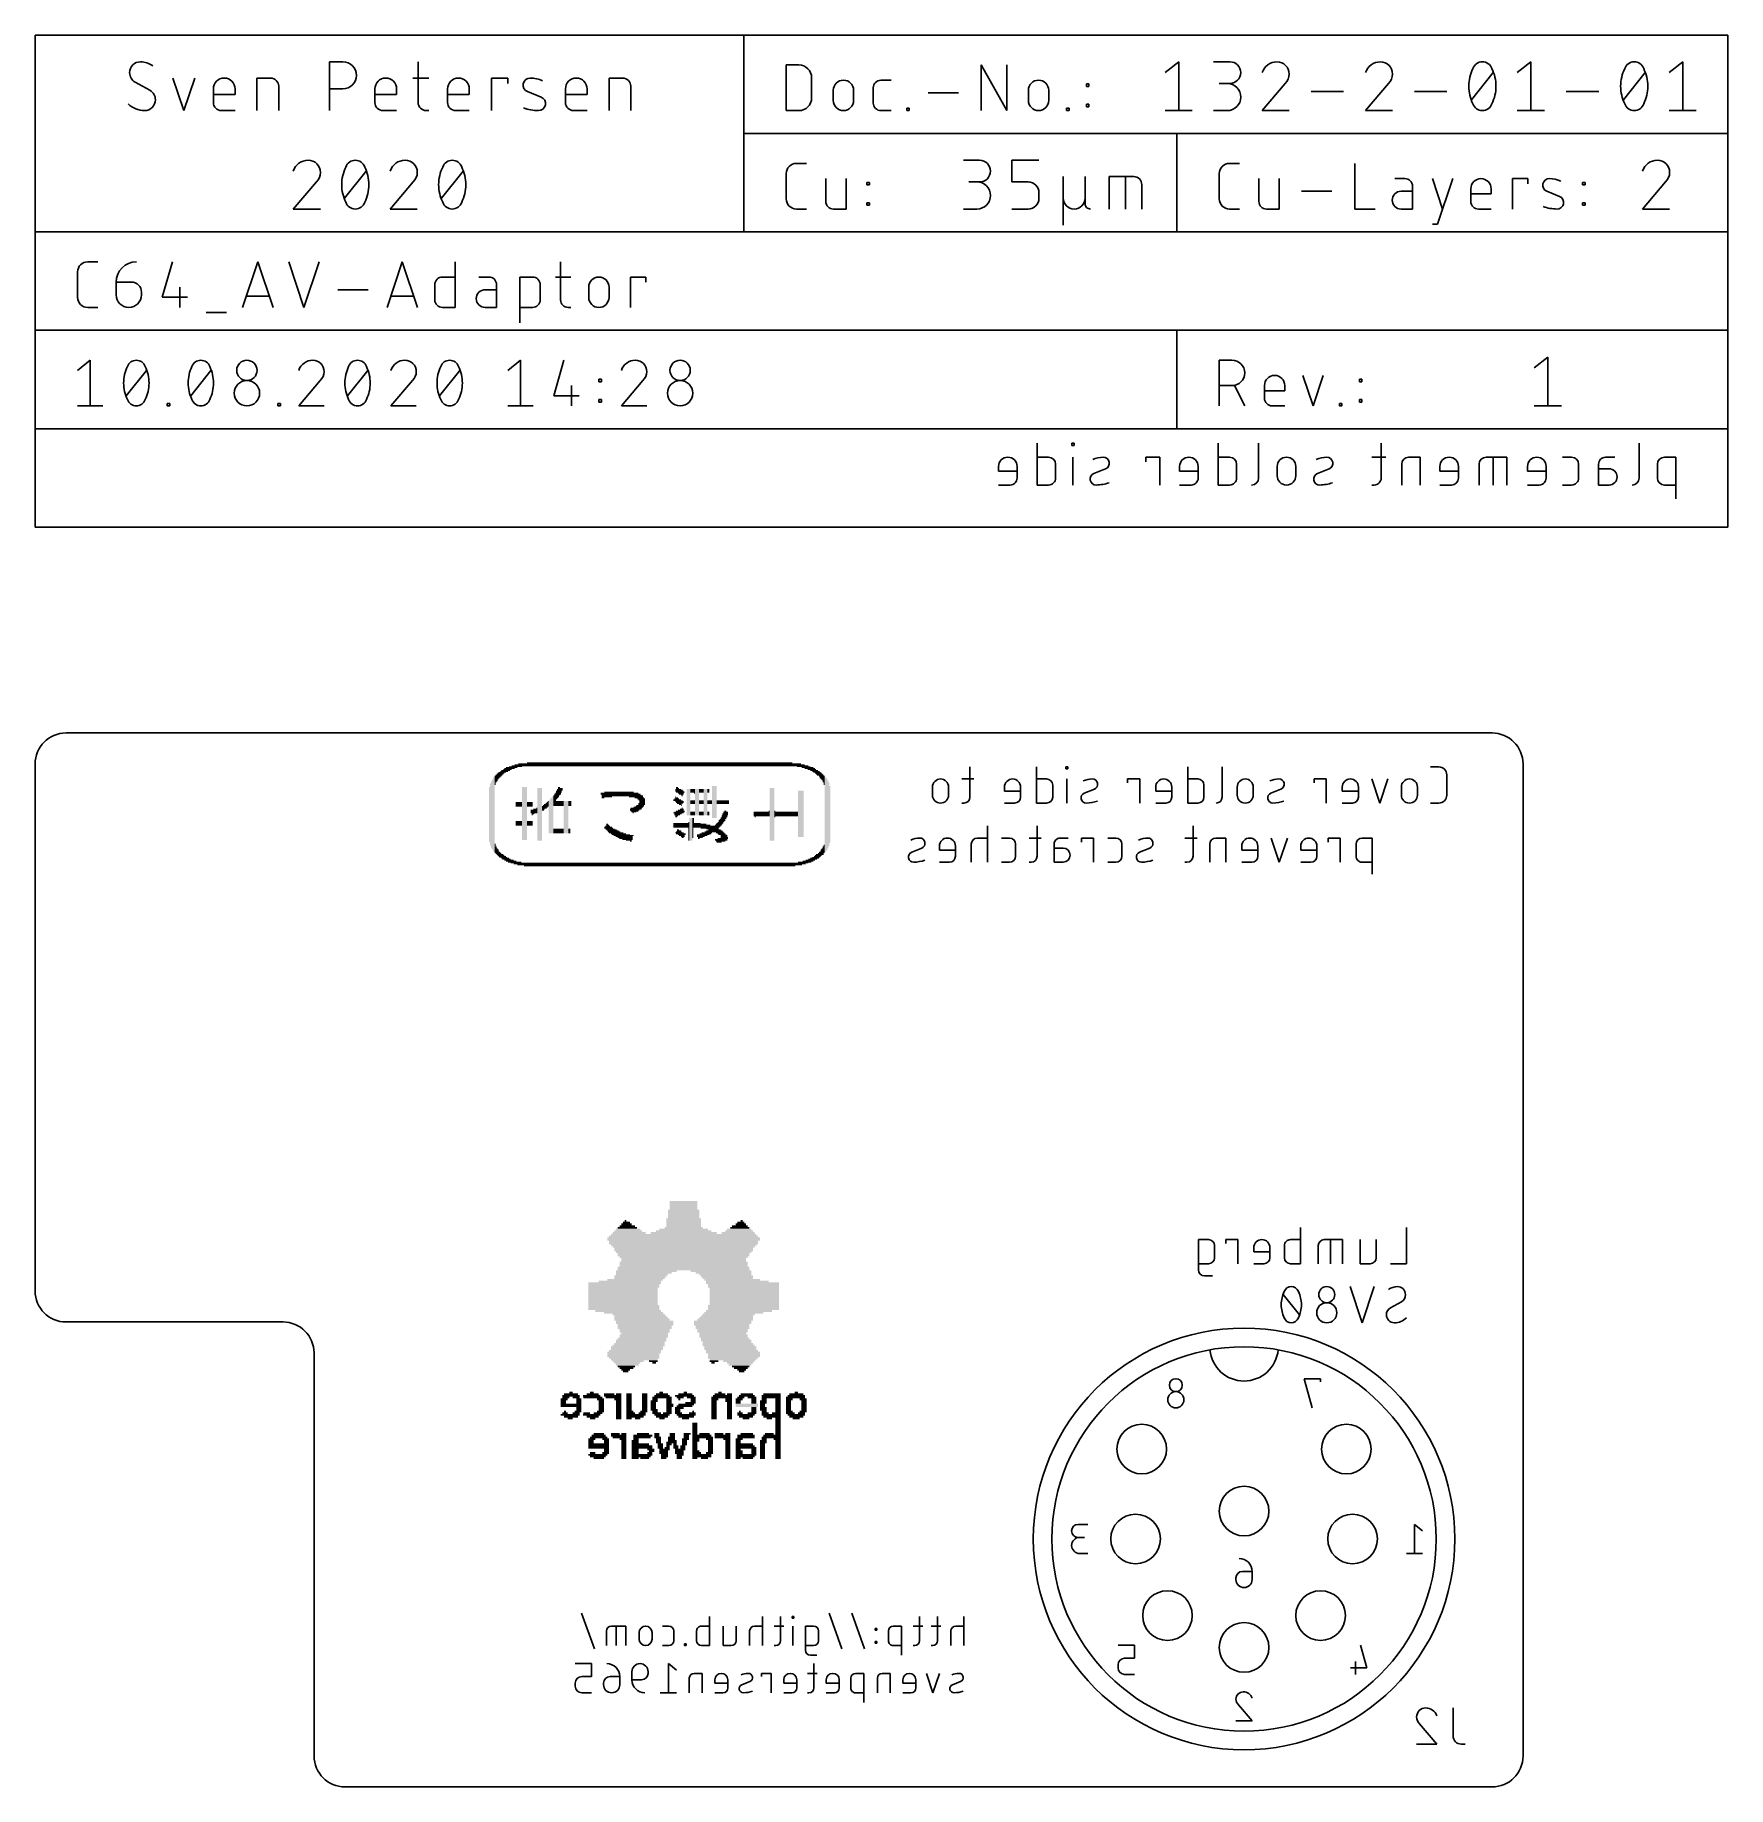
# Model space of a CAD drawing. Extents: x 0 to 54.6, y 0 to 56.5.
import ezdxf

# ---------------------------------------------------------------- set-up
doc = ezdxf.new("R2010")
doc.units = 0
for name, color, linetype in [('20', 30, 'CONTINUOUS'), ('22', 253, 'CONTINUOUS'), ('26', 253, 'CONTINUOUS'), ('48', 253, 'CONTINUOUS'), ('52', 253, 'CONTINUOUS')]:
    doc.layers.add(name, color=color, linetype=linetype)

# ---------------------------------------------------------------- blocks, each defined once
blk = doc.blocks.new('RECT')
blk.add_solid([(-0.5, -0.5), (0.5, -0.5), (-0.5, 0.5), (0.5, 0.5)])

msp = doc.modelspace()

# ---------------------------------------------------------------- linework, layer by layer
at = {"layer": '20'}
for p, q in [((1, 34), (47, 34)), ((0, 16), (0, 33)), ((48, 33), (48, 1)), ((1, 15), (8, 15)), ((9, 14), (9, 1)), ((47, 0), (10, 0))]:
    msp.add_line(p, q, dxfattribs=at)
for centre, start, end in [((1, 33), 90, 180), ((47, 33), 0, 90), ((1, 16), 180, 270), ((8, 14), 0, 90), ((10, 1), 180, 270), ((47, 1), 270, 0)]:
    msp.add_arc(centre, 1, start, end, dxfattribs=at)
at = {"layer": '22'}
for p, q in [((32.3216, 43.3451), (32.3216, 41.9989)), ((33.5165, 43.3451), (33.4417, 43.3451)), ((33.4417, 43.3451), (33.4417, 43.2703)), ((33.4417, 43.2703), (33.5165, 43.2703)), ((33.5165, 43.2703), (33.5165, 43.3451)), ((38.1621, 43.3451), (38.1621, 41.9989)), ((39.4699, 43.3451), (39.4699, 42.2233)), ((43.4231, 43.3451), (43.4231, 42.2233)), ((51.744, 43.3451), (51.744, 42.2233)), ((31.0811, 42.5972), (31.0811, 42.4476)), ((31.0811, 42.4476), (31.6794, 42.4476)), ((31.6794, 42.2233), (31.6794, 42.5972)), ((32.6956, 42.8964), (32.3216, 42.8964)), ((32.9199, 42.2233), (32.9199, 42.672)), ((33.4791, 41.9989), (33.4791, 42.8964)), ((34.1591, 42.3728), (34.533, 42.5224)), ((36.2781, 42.8964), (35.8294, 42.8964)), ((35.8294, 42.8964), (35.8294, 42.7468)), ((36.2781, 41.9989), (36.2781, 42.8964)), ((36.9215, 42.5972), (36.9215, 42.4476)), ((36.9215, 42.4476), (37.5198, 42.4476)), ((37.5198, 42.2233), (37.5198, 42.5972)), ((38.536, 42.8964), (38.1621, 42.8964)), ((38.7604, 42.2233), (38.7604, 42.672)), ((40.0699, 42.5972), (40.0699, 42.2981)), ((40.6682, 42.2981), (40.6682, 42.5972)), ((41.3684, 42.3728), (41.7423, 42.5224)), ((43.5727, 42.8964), (43.124, 42.8964)), ((44.0851, 42.672), (44.0851, 41.9989)), ((44.6835, 42.8964), (44.3095, 42.8964)), ((44.6835, 41.9989), (44.6835, 42.8964)), ((45.3171, 42.5972), (45.3171, 42.4476)), ((45.3171, 42.4476), (45.9154, 42.4476)), ((45.9154, 42.2233), (45.9154, 42.5972)), ((46.582, 42.672), (46.582, 41.9989)), ((47.4795, 42.8964), (46.8064, 42.8964)), ((47.0308, 41.9989), (47.0308, 42.8964)), ((47.4795, 41.9989), (47.4795, 42.8964)), ((48.1461, 42.5972), (48.1461, 42.4476)), ((48.1461, 42.4476), (48.7444, 42.4476)), ((48.7444, 42.2233), (48.7444, 42.5972)), ((49.5675, 42.8964), (49.2684, 42.8964)), ((49.7919, 42.2233), (49.7919, 42.672)), ((50.4361, 41.9989), (50.4361, 42.672)), ((50.4361, 42.5224), (50.7726, 42.5224)), ((50.6605, 42.8964), (50.9596, 42.8964)), ((52.3353, 42.672), (52.3353, 42.2233)), ((52.9336, 42.8964), (52.5597, 42.8964)), ((52.9336, 41.5502), (52.9336, 42.8964)), ((31.0811, 41.9989), (31.455, 41.9989)), ((32.3216, 41.9989), (32.6956, 41.9989)), ((36.9215, 41.9989), (37.2954, 41.9989)), ((38.1621, 41.9989), (38.536, 41.9989)), ((43.1988, 41.9989), (43.124, 41.9989)), ((45.3171, 41.9989), (45.6911, 41.9989)), ((48.1461, 41.9989), (48.52, 41.9989)), ((49.2684, 41.9989), (49.5675, 41.9989)), ((50.7726, 41.9989), (50.4361, 41.9989)), ((52.5597, 41.9989), (52.9336, 41.9989)), ((30.1587, 32.906), (30.1587, 31.9323)), ((32.3073, 32.906), (32.3073, 31.7376)), ((33.3174, 32.906), (33.2525, 32.906)), ((33.2525, 32.906), (33.2525, 32.841)), ((33.2525, 32.841), (33.3174, 32.841)), ((33.3174, 32.841), (33.3174, 32.906)), ((37.1841, 32.906), (37.1841, 31.7376)), ((38.2922, 32.906), (38.2922, 31.9323)), ((45.2785, 32.906), (45.0189, 32.906)), ((28.9487, 32.2568), (28.9487, 31.9972)), ((29.4679, 31.9972), (29.4679, 32.2568)), ((30.2886, 32.5165), (29.8991, 32.5165)), ((31.2727, 32.2568), (31.2727, 32.127)), ((31.792, 31.9323), (31.792, 32.2568)), ((32.6319, 32.5165), (32.3073, 32.5165)), ((32.8266, 31.9323), (32.8266, 32.3218)), ((33.285, 31.7376), (33.285, 32.5165)), ((35.6335, 32.5165), (35.244, 32.5165)), ((35.244, 32.5165), (35.244, 32.3867)), ((35.6335, 31.7376), (35.6335, 32.5165)), ((36.1495, 32.2568), (36.1495, 32.127)), ((36.6688, 31.9323), (36.6688, 32.2568)), ((37.5087, 32.5165), (37.1841, 32.5165)), ((37.7034, 31.9323), (37.7034, 32.3218)), ((38.7784, 32.2568), (38.7784, 31.9972)), ((39.2977, 31.9972), (39.2977, 32.2568)), ((41.6533, 32.5165), (41.2638, 32.5165)), ((41.2638, 32.5165), (41.2638, 32.3867)), ((41.6533, 31.7376), (41.6533, 32.5165)), ((42.1693, 32.2568), (42.1693, 32.127)), ((42.6886, 31.9323), (42.6886, 32.2568)), ((43.3815, 31.7376), (43.1218, 32.5165)), ((43.6411, 32.5165), (43.3815, 31.7376)), ((44.0743, 32.2568), (44.0743, 31.9972)), ((44.5936, 31.9972), (44.5936, 32.2568)), ((45.5382, 31.9972), (45.5382, 32.6463)), ((29.964, 31.7376), (29.8991, 31.7376)), ((31.2727, 32.127), (31.792, 32.127)), ((31.2727, 31.7376), (31.5973, 31.7376)), ((32.3073, 31.7376), (32.6319, 31.7376)), ((33.8466, 32.0621), (34.1712, 32.1919)), ((36.1495, 32.127), (36.6688, 32.127)), ((36.1495, 31.7376), (36.4741, 31.7376)), ((37.1841, 31.7376), (37.5087, 31.7376)), ((39.8664, 32.0621), (40.191, 32.1919)), ((42.1693, 32.127), (42.6886, 32.127)), ((42.1693, 31.7376), (42.4939, 31.7376)), ((45.0189, 31.7376), (45.2785, 31.7376)), ((30.7196, 30.6115), (30.395, 30.6115)), ((30.7196, 29.8326), (30.7196, 31.001)), ((31.4379, 30.6115), (31.1783, 30.6115)), ((32.4546, 30.6115), (32.0652, 30.6115)), ((32.3248, 31.001), (32.3248, 30.0273)), ((33.0679, 30.6115), (33.3276, 30.6115)), ((34.1419, 30.6115), (33.7525, 30.6115)), ((33.7525, 30.6115), (33.7525, 30.4817)), ((34.1419, 29.8326), (34.1419, 30.6115)), ((34.8669, 30.6115), (34.6073, 30.6115)), ((37.4838, 30.6115), (37.0943, 30.6115)), ((37.354, 31.001), (37.354, 30.0273)), ((38.4158, 30.6115), (38.0912, 30.6115)), ((38.4158, 29.8326), (38.4158, 30.6115)), ((40.1373, 29.8326), (39.8777, 30.6115)), ((40.397, 30.6115), (40.1373, 29.8326)), ((42.1048, 30.6115), (41.7154, 30.6115)), ((41.7154, 30.6115), (41.7154, 30.4817)), ((42.1048, 29.8326), (42.1048, 30.6115)), ((43.1343, 30.6115), (42.8097, 30.6115)), ((43.1343, 29.4431), (43.1343, 30.6115)), ((28.2784, 30.1571), (28.6029, 30.2869)), ((29.1716, 30.3518), (29.1716, 30.222)), ((29.1716, 30.222), (29.6909, 30.222)), ((29.6909, 30.0273), (29.6909, 30.3518)), ((30.2003, 30.4168), (30.2003, 29.8326)), ((31.6327, 30.0273), (31.6327, 30.4168)), ((32.8732, 29.8326), (32.8732, 30.4168)), ((32.8732, 30.2869), (33.1653, 30.2869)), ((35.0617, 30.0273), (35.0617, 30.4168)), ((35.6317, 30.1571), (35.9562, 30.2869)), ((37.8965, 30.4168), (37.8965, 29.8326)), ((38.9252, 30.3518), (38.9252, 30.222)), ((38.9252, 30.222), (39.4445, 30.222)), ((39.4445, 30.0273), (39.4445, 30.3518)), ((40.8302, 30.3518), (40.8302, 30.222)), ((40.8302, 30.222), (41.3495, 30.222)), ((41.3495, 30.0273), (41.3495, 30.3518)), ((42.615, 30.4168), (42.615, 30.0273)), ((29.1716, 29.8326), (29.4962, 29.8326)), ((31.1783, 29.8326), (31.4379, 29.8326)), ((32.1301, 29.8326), (32.0652, 29.8326)), ((33.1653, 29.8326), (32.8732, 29.8326)), ((34.6073, 29.8326), (34.8669, 29.8326)), ((37.1593, 29.8326), (37.0943, 29.8326)), ((38.9252, 29.8326), (39.2497, 29.8326)), ((40.8302, 29.8326), (41.1547, 29.8326)), ((42.8097, 29.8326), (43.1343, 29.8326)), ((37.8549, 17.6572), (37.5303, 17.6572)), ((37.5303, 17.6572), (37.5303, 16.6836)), ((38.7991, 17.6572), (38.4096, 17.6572)), ((38.4096, 17.6572), (38.4096, 17.5274)), ((38.7991, 16.8783), (38.7991, 17.6572)), ((40.4946, 17.6572), (40.8191, 17.6572)), ((40.8191, 18.0467), (40.8191, 16.8783)), ((42.174, 17.6572), (41.5898, 17.6572)), ((41.7846, 16.8783), (41.7846, 17.6572)), ((42.174, 16.8783), (42.174, 17.6572)), ((42.7441, 16.8783), (42.7441, 17.6572)), ((43.2634, 17.6572), (43.2634, 17.073)), ((44.2405, 18.0467), (44.2405, 16.8783)), ((38.0496, 17.073), (38.0496, 17.4625)), ((39.3151, 17.3976), (39.3151, 17.2678)), ((39.3151, 17.2678), (39.8344, 17.2678)), ((39.8344, 17.073), (39.8344, 17.3976)), ((40.2998, 17.073), (40.2998, 17.4625)), ((41.3951, 17.4625), (41.3951, 16.8783)), ((37.5303, 16.8783), (37.8549, 16.8783)), ((37.725, 16.4888), (37.9847, 16.4888)), ((39.3151, 16.8783), (39.6397, 16.8783)), ((40.8191, 16.8783), (40.4946, 16.8783)), ((43.0687, 16.8783), (42.7441, 16.8783)), ((44.2405, 16.8783), (43.7212, 16.8783)), ((40.7846, 15.2329), (40.2654, 15.8821)), ((42.811, 14.9733), (42.4215, 16.1417)), ((43.2005, 16.1417), (42.811, 14.9733)), ((43.7212, 15.4601), (44.0782, 15.6549)), ((41.4611, 13.1699), (40.9389, 13.1699)), ((40.9389, 13.1699), (41.2, 12.2301)), ((41.4611, 13.0655), (41.4611, 13.1699)), ((33.9611, 8.4699), (33.6478, 8.4699)), ((33.6478, 8.0522), (33.8566, 8.0522)), ((44.7611, 8.2611), (44.5, 8.4699)), ((44.5, 8.4699), (44.5, 7.5301)), ((33.9611, 7.5301), (33.7, 7.5301)), ((44.7611, 7.5301), (44.2389, 7.5301)), ((39.2611, 6.9522), (38.9478, 6.9522)), ((39.2611, 6.6912), (39.2611, 6.9522)), ((38.7389, 6.7434), (38.7389, 6.6912)), ((18.0443, 4.4577), (17.6266, 5.6063)), ((19.0631, 5.1886), (18.5932, 5.1886)), ((18.7498, 4.5621), (18.7498, 5.1886)), ((19.0631, 4.5621), (19.0631, 5.1886)), ((20.4469, 5.1886), (20.2381, 5.1886)), ((21.4972, 5.1886), (21.7583, 5.1886)), ((21.7583, 5.5019), (21.7583, 4.5621)), ((22.1986, 4.5621), (22.1986, 5.1886)), ((22.6163, 5.1886), (22.6163, 4.7187)), ((23.4697, 5.1886), (23.2087, 5.1886)), ((23.4697, 4.5621), (23.4697, 5.5019)), ((24.1562, 5.1886), (23.8429, 5.1886)), ((24.0518, 5.5019), (24.0518, 4.7187)), ((24.4757, 5.5019), (24.4235, 5.5019)), ((24.4235, 5.5019), (24.4235, 5.4497)), ((24.4235, 5.4497), (24.4757, 5.4497)), ((24.4496, 4.5621), (24.4496, 5.1886)), ((24.4757, 5.4497), (24.4757, 5.5019)), ((25.116, 5.1886), (24.8549, 5.1886)), ((24.8549, 5.1886), (24.8549, 4.4055)), ((26.03, 4.4577), (25.6123, 5.6063)), ((26.7615, 4.4577), (26.3438, 5.6063)), ((27.1579, 5.1103), (27.1057, 5.1103)), ((27.1057, 5.1103), (27.1057, 5.0581)), ((27.1579, 5.0581), (27.1579, 5.1103)), ((27.9457, 5.1886), (27.6846, 5.1886)), ((27.9457, 4.2488), (27.9457, 5.1886)), ((28.6367, 5.1886), (28.3234, 5.1886)), ((28.5323, 5.5019), (28.5323, 4.7187)), ((29.2158, 5.1886), (28.9025, 5.1886)), ((29.1114, 5.5019), (29.1114, 4.7187)), ((29.9619, 5.1886), (29.7008, 5.1886)), ((29.9619, 4.5621), (29.9619, 5.5019)), ((18.4366, 5.032), (18.4366, 4.5621)), ((19.4859, 4.9798), (19.4859, 4.7709)), ((19.9036, 4.7709), (19.9036, 4.9798)), ((20.2381, 4.5621), (20.4469, 4.5621)), ((20.6036, 4.7187), (20.6036, 5.032)), ((21.001, 4.6143), (20.9488, 4.6143)), ((20.9488, 4.6143), (20.9488, 4.5621)), ((20.9488, 4.5621), (21.001, 4.5621)), ((21.001, 4.5621), (21.001, 4.6143)), ((21.3406, 4.7187), (21.3406, 5.032)), ((21.7583, 4.5621), (21.4972, 4.5621)), ((22.4596, 4.5621), (22.1986, 4.5621)), ((23.052, 5.032), (23.052, 4.5621)), ((23.8951, 4.5621), (23.8429, 4.5621)), ((24.8549, 4.5621), (25.116, 4.5621)), ((25.2726, 4.7187), (25.2726, 5.032)), ((27.1057, 5.0581), (27.1579, 5.0581)), ((27.1579, 4.6926), (27.1057, 4.6926)), ((27.1057, 4.6926), (27.1057, 4.6404)), ((27.1057, 4.6404), (27.1579, 4.6404)), ((27.1579, 4.6404), (27.1579, 4.6926)), ((27.528, 5.032), (27.528, 4.7187)), ((27.6846, 4.5621), (27.9457, 4.5621)), ((28.3756, 4.5621), (28.3234, 4.5621)), ((28.9548, 4.5621), (28.9025, 4.5621)), ((29.5442, 5.032), (29.5442, 4.5621)), ((35.4611, 4.5699), (34.9389, 4.5699)), ((35.4611, 4.1522), (35.4611, 4.5699)), ((42.7522, 4.5699), (42.9611, 3.8389)), ((17.9485, 3.9779), (17.4264, 3.9779)), ((17.9485, 3.5602), (17.9485, 3.9779)), ((20.6917, 3.7691), (20.4306, 3.9779)), ((20.4306, 3.9779), (20.4306, 3.0381)), ((25.0115, 4.2488), (25.2204, 4.2488)), ((25.1229, 3.9779), (25.1229, 3.1947)), ((35.1478, 4.1522), (35.4611, 4.1522)), ((42.5956, 4.0478), (42.5956, 3.6301)), ((17.6352, 3.5602), (17.9485, 3.5602)), ((18.8629, 3.5602), (18.5496, 3.5602)), ((18.8629, 3.2992), (18.8629, 3.5602)), ((19.2552, 3.7168), (19.2552, 3.4558)), ((19.2552, 3.4558), (19.5684, 3.4558)), ((19.7773, 3.6646), (19.7773, 3.7168)), ((21.1057, 3.508), (21.1057, 3.0381)), ((21.5234, 3.6646), (21.2623, 3.6646)), ((21.5234, 3.0381), (21.5234, 3.6646)), ((21.9286, 3.4558), (21.9286, 3.3514)), ((22.3463, 3.1947), (22.3463, 3.4558)), ((22.7994, 3.2992), (23.0605, 3.4036)), ((23.7432, 3.6646), (23.43, 3.6646)), ((23.43, 3.6646), (23.43, 3.5602)), ((23.7432, 3.0381), (23.7432, 3.6646)), ((24.1537, 3.4558), (24.1537, 3.3514)), ((24.5714, 3.1947), (24.5714, 3.4558)), ((25.2273, 3.6646), (24.9141, 3.6646)), ((25.5253, 3.4558), (25.5253, 3.3514)), ((25.9429, 3.1947), (25.9429, 3.4558)), ((26.3132, 3.508), (26.3132, 3.1947)), ((26.7309, 3.6646), (26.4698, 3.6646)), ((26.7309, 2.7248), (26.7309, 3.6646)), ((27.1712, 3.508), (27.1712, 3.0381)), ((27.5889, 3.6646), (27.3278, 3.6646)), ((27.5889, 3.0381), (27.5889, 3.6646)), ((27.9941, 3.4558), (27.9941, 3.3514)), ((28.4118, 3.1947), (28.4118, 3.4558)), ((28.965, 3.0381), (28.7561, 3.6646)), ((29.1738, 3.6646), (28.965, 3.0381)), ((29.5964, 3.2992), (29.8575, 3.4036)), ((34.9389, 3.8389), (34.9389, 3.9434)), ((35.4611, 3.6301), (35.1478, 3.6301)), ((42.9611, 3.8389), (42.4389, 3.8389)), ((17.4264, 3.2469), (17.4264, 3.3514)), ((17.9485, 3.0381), (17.6352, 3.0381)), ((18.3408, 3.3514), (18.3408, 3.2992)), ((20.6917, 3.0381), (20.1696, 3.0381)), ((21.9286, 3.3514), (22.3463, 3.3514)), ((21.9286, 3.0381), (22.1897, 3.0381)), ((24.1537, 3.3514), (24.5714, 3.3514)), ((24.1537, 3.0381), (24.4147, 3.0381)), ((24.9663, 3.0381), (24.9141, 3.0381)), ((25.5253, 3.3514), (25.9429, 3.3514)), ((25.5253, 3.0381), (25.7863, 3.0381)), ((26.4698, 3.0381), (26.7309, 3.0381)), ((27.9941, 3.3514), (28.4118, 3.3514)), ((27.9941, 3.0381), (28.2552, 3.0381)), ((38.8173, 2.6522), (39.2611, 2.1301)), ((39.2611, 2.1301), (38.7389, 2.1301))]:
    msp.add_line(p, q, dxfattribs=at)
for radius in [6.8, 6.2]:
    msp.add_circle((39, 8), radius, dxfattribs=at)
for centre, radius, start, end in [((31.3802, 42.5972), 0.2992, 0, 180), ((32.6956, 42.672), 0.2244, 0, 90), ((34.4704, 42.0471), 0.8493, 90.819, 114.2391), ((34.461, 42.7025), 0.1939, 291.8014, 90.819), ((37.2206, 42.5972), 0.2992, 0, 180), ((38.536, 42.672), 0.2244, 0, 90), ((40.369, 42.5972), 0.2992, 0, 180), ((41.6797, 42.0471), 0.8493, 90.819, 114.2391), ((41.6703, 42.7025), 0.1939, 291.8014, 90.819), ((44.3095, 42.672), 0.2244, 90, 179.9992), ((45.6163, 42.5972), 0.2992, 0, 180), ((46.8064, 42.672), 0.2244, 90, 179.9992), ((48.4452, 42.5972), 0.2992, 0, 180), ((49.5675, 42.672), 0.2244, 0, 90), ((50.6605, 42.672), 0.2244, 89.9992, 180), ((50.7726, 42.2607), 0.2618, 270, 90), ((52.5597, 42.672), 0.2244, 90, 179.9992), ((31.455, 42.2233), 0.2244, 270, 0.0008), ((32.6956, 42.2233), 0.2244, 270, 0.0008), ((34.2311, 42.1928), 0.1939, 111.8014, 270.819), ((34.2157, 43.2672), 1.2684, 270.819, 289.7904), ((37.2954, 42.2233), 0.2244, 270, 0.0008), ((38.536, 42.2233), 0.2244, 270, 0.0008), ((39.2456, 42.2233), 0.2244, 270.0008, 0), ((40.369, 42.2981), 0.2992, 180, 0), ((41.4404, 42.1928), 0.1939, 111.8014, 270.819), ((41.425, 43.2672), 1.2684, 270.819, 289.7904), ((43.1988, 42.2233), 0.2244, 269.9992, 360), ((45.6911, 42.2233), 0.2244, 270, 0.0008), ((48.52, 42.2233), 0.2244, 270, 0.0008), ((49.5675, 42.2233), 0.2244, 270, 0.0008), ((51.5196, 42.2233), 0.2244, 270.0008, 0), ((52.5597, 42.2233), 0.2244, 180, 270), ((45.2785, 32.6463), 0.2596, 0, 90), ((29.2083, 32.2568), 0.2596, 0, 180), ((31.5324, 32.2568), 0.2596, 0, 180), ((32.6319, 32.3218), 0.1947, 0, 90), ((34.1168, 31.7794), 0.7371, 90.8181, 114.2388), ((34.1087, 32.3482), 0.1683, 291.8011, 90.8182), ((36.4092, 32.2568), 0.2596, 0, 180), ((37.5087, 32.3218), 0.1947, 0, 90), ((39.0381, 32.2568), 0.2596, 0, 180), ((40.1366, 31.7794), 0.7371, 90.8181, 114.2388), ((40.1285, 32.3482), 0.1683, 291.8011, 90.8182), ((42.429, 32.2568), 0.2596, 0, 180), ((44.334, 32.2568), 0.2596, 0, 180), ((29.2083, 31.9972), 0.2596, 180, 0), ((29.964, 31.9323), 0.1947, 270, 0), ((31.5973, 31.9323), 0.1947, 270, 0), ((32.6319, 31.9323), 0.1947, 270, 0), ((33.9091, 31.9058), 0.1683, 111.8011, 270.8182), ((33.8958, 32.8383), 1.1008, 270.8181, 289.791), ((36.4741, 31.9323), 0.1947, 270, 0), ((37.5087, 31.9323), 0.1947, 270, 0), ((38.0974, 31.9323), 0.1947, 270, 0), ((39.0381, 31.9972), 0.2596, 180, 0), ((39.9289, 31.9058), 0.1683, 111.8011, 270.8182), ((39.9156, 32.8383), 1.1008, 270.8181, 289.791), ((42.4939, 31.9323), 0.1947, 270, 0), ((44.334, 31.9972), 0.2596, 180, 0), ((45.2785, 31.9972), 0.2596, 270, 0), ((28.5485, 29.8744), 0.7371, 90.8181, 114.2388), ((28.5404, 30.4432), 0.1683, 291.8011, 90.8182), ((29.4313, 30.3518), 0.2596, 0, 180), ((30.395, 30.4167), 0.1947, 90, 179.9982), ((31.4379, 30.4168), 0.1947, 0, 90), ((33.0679, 30.4168), 0.1947, 89.9991, 180), ((34.8669, 30.4168), 0.1947, 0, 90), ((35.9018, 29.8744), 0.7371, 90.8181, 114.2388), ((35.8937, 30.4432), 0.1683, 291.8011, 90.8182), ((38.0912, 30.4167), 0.1947, 90, 179.9982), ((39.1848, 30.3518), 0.2596, 0, 180), ((41.0898, 30.3518), 0.2596, 0, 180), ((42.8097, 30.4167), 0.1947, 90, 179.9982), ((28.3409, 30.0008), 0.1683, 111.8011, 270.8182), ((29.4962, 30.0273), 0.1947, 270, 0), ((31.4379, 30.0273), 0.1947, 270, 0), ((32.1301, 30.0273), 0.1947, 270, 0), ((33.1653, 30.0597), 0.2272, 270, 90), ((34.8669, 30.0273), 0.1947, 270, 0), ((35.6942, 30.0008), 0.1683, 111.8011, 270.8182), ((37.1593, 30.0273), 0.1947, 270, 0), ((39.2497, 30.0273), 0.1947, 270, 0), ((41.1547, 30.0273), 0.1947, 270, 0), ((42.8097, 30.0273), 0.1947, 180, 270.0009), ((28.3276, 30.9333), 1.1008, 270.8181, 289.791), ((35.6809, 30.9333), 1.1008, 270.8181, 289.791), ((37.8549, 17.4625), 0.1947, 0, 90), ((39.5748, 17.3976), 0.2596, 0, 180), ((40.4946, 17.4625), 0.1947, 89.9991, 180), ((41.5898, 17.4625), 0.1947, 90, 180), ((37.8549, 17.073), 0.1947, 270, 0), ((39.6397, 17.073), 0.1947, 270, 0), ((40.4946, 17.073), 0.1947, 180.0018, 270), ((43.0687, 17.073), 0.1947, 270, 0), ((37.725, 16.6836), 0.1947, 180, 270), ((41.1633, 15.5575), 0.9628, 154.0109, 180.0001), ((40.525, 15.9015), 0.2402, 90.0002, 161.0741), ((40.525, 15.9015), 0.2402, 18.9249, 90), ((39.8867, 15.5575), 0.9629, 359.9999, 25.9891), ((41.668, 15.8821), 0.2596, 0, 180), ((41.668, 15.8821), 0.2596, 180, 0), ((43.9484, 15.6549), 0.4868, 90, 126.8706), ((43.9484, 15.8821), 0.2596, 0, 90), ((43.9443, 15.8821), 0.2637, 300.5101, 359.9999), ((41.1633, 15.5575), 0.9629, 180, 205.9888), ((39.8867, 15.5575), 0.9629, 334.0112, 360), ((41.668, 15.2979), 0.3246, 0, 180), ((41.668, 15.2979), 0.3246, 180, 0), ((43.855, 15.2329), 0.2637, 120.5098, 180.0002), ((40.525, 15.2135), 0.2402, 198.9267, 270), ((40.525, 15.2135), 0.2402, 270.0002, 341.0746), ((43.851, 15.2329), 0.2596, 180, 270), ((43.851, 15.5218), 0.5485, 269.9999, 315.2393), ((39, 14.2), 1.1045, 185.1944, 354.8056), ((36.8, 12.9611), 0.2088, 0, 180), ((36.8, 12.4912), 0.2611, 0, 180), ((36.8, 12.4912), 0.2611, 180, 0), ((36.8, 12.9611), 0.2088, 180, 0), ((33.7, 7.7912), 0.2611, 90, 270), ((33.6478, 8.2611), 0.2088, 90, 270), ((38.8434, 6.9522), 0.4177, 0, 90), ((38.9478, 6.7434), 0.2088, 90, 180), ((39, 6.6912), 0.2611, 180, 0), ((18.5932, 5.032), 0.1566, 90, 180), ((19.6947, 4.9798), 0.2088, 0, 180), ((20.4469, 5.032), 0.1566, 0, 90), ((21.4972, 5.032), 0.1566, 89.9989, 180), ((23.2087, 5.032), 0.1566, 90, 179.9977), ((25.116, 5.032), 0.1566, 0, 90), ((27.6846, 5.032), 0.1566, 90, 179.9977), ((29.7008, 5.032), 0.1566, 90, 179.9977), ((19.6947, 4.7709), 0.2088, 180, 0), ((20.4469, 4.7187), 0.1566, 270, 0), ((21.4972, 4.7187), 0.1566, 180.0023, 270), ((22.4596, 4.7187), 0.1566, 270, 0), ((23.8951, 4.7187), 0.1566, 270, 0), ((25.116, 4.7187), 0.1566, 270, 0), ((27.6846, 4.7187), 0.1566, 180, 270.0011), ((28.3756, 4.7187), 0.1566, 270, 0), ((28.9548, 4.7187), 0.1566, 270, 0), ((18.4452, 3.5602), 0.4177, 0, 90), ((19.5162, 3.7168), 0.2611, 0, 180), ((25.0115, 4.4055), 0.1566, 180, 270), ((35.1478, 3.9434), 0.2088, 90, 180), ((17.6352, 3.3514), 0.2088, 90, 180), ((18.5496, 3.3514), 0.2088, 90, 180), ((19.6728, 3.4558), 0.4177, 180, 270), ((19.5684, 3.6646), 0.2088, 270, 0), ((21.2623, 3.508), 0.1566, 90, 179.9977), ((22.1375, 3.4558), 0.2088, 0, 180), ((23.0167, 3.0718), 0.5929, 90.8174, 114.2394), ((23.0102, 3.5293), 0.1354, 291.8017, 90.8174), ((24.3625, 3.4558), 0.2088, 0, 180), ((25.7341, 3.4558), 0.2088, 0, 180), ((26.4698, 3.508), 0.1566, 90, 179.9977), ((27.3278, 3.508), 0.1566, 90, 179.9977), ((28.203, 3.4558), 0.2088, 0, 180), ((29.8137, 3.0718), 0.5929, 90.8174, 114.2394), ((29.8072, 3.5293), 0.1354, 291.8017, 90.8174), ((35.1478, 3.8389), 0.2088, 180, 270), ((17.6352, 3.2469), 0.2088, 180, 270), ((18.6018, 3.2992), 0.2611, 180, 0), ((22.1897, 3.1947), 0.1566, 270, 0), ((22.8497, 3.1735), 0.1354, 111.8017, 270.8174), ((22.839, 3.9234), 0.8854, 270.8174, 289.7915), ((24.4147, 3.1947), 0.1566, 270, 0), ((24.9663, 3.1947), 0.1566, 270, 0), ((25.7863, 3.1947), 0.1566, 270, 0), ((26.4698, 3.1947), 0.1566, 180, 270.0011), ((28.2552, 3.1947), 0.1566, 270, 0), ((29.6467, 3.1735), 0.1354, 111.8017, 270.8174), ((29.636, 3.9234), 0.8854, 270.8174, 289.7915), ((38.9739, 2.835), 0.235, 90, 180), ((38.9913, 2.835), 0.2524, 180.0002, 226.396), ((38.9739, 2.7681), 0.3018, 17.9442, 90.0001)]:
    msp.add_arc(centre, radius, start, end, dxfattribs=at)
at = {"layer": '26'}
for p, q in [((45.7435, 2.5517), (45.7435, 1.6429)), ((44.6644, 2.0324), (45.2162, 1.3833)), ((45.2162, 1.3833), (44.567, 1.3833)), ((46.0031, 1.3833), (46.133, 1.3833))]:
    msp.add_line(p, q, dxfattribs=at)
for centre, radius, start, end in [((44.8591, 2.2596), 0.2921, 90, 180), ((44.8591, 2.1764), 0.3753, 17.9444, 90.0001), ((44.8808, 2.2596), 0.3137, 180.0002, 226.3962), ((46.0031, 1.6429), 0.2596, 180, 270)]:
    msp.add_arc(centre, radius, start, end, dxfattribs=at)
at = {"layer": '48'}
for p, q in [((22.86, 56.515), (0, 56.515)), ((0, 56.515), (0, 50.165)), ((54.61, 56.515), (22.86, 56.515)), ((22.86, 56.515), (22.86, 53.34)), ((54.61, 53.34), (54.61, 56.515)), ((9.4937, 54.0766), (9.4937, 55.6514)), ((9.4937, 55.6514), (9.9311, 55.6514)), ((12.3574, 55.6514), (12.3574, 54.3391)), ((24.2316, 54.0766), (24.2316, 55.5498)), ((24.2316, 55.5498), (24.6408, 55.5498)), ((30.5248, 54.0766), (30.5248, 55.5498)), ((30.5248, 55.5498), (31.3432, 54.0766)), ((31.3432, 54.0766), (31.3432, 55.5498)), ((36.4554, 55.3014), (36.8928, 55.6514)), ((36.8928, 55.6514), (36.8928, 54.0766)), ((38.0185, 55.6514), (38.5434, 55.6514)), ((47.8141, 55.3014), (48.2515, 55.6514)), ((48.2515, 55.6514), (48.2515, 54.0766)), ((52.7118, 55.3014), (53.1493, 55.6514)), ((53.1493, 55.6514), (53.1493, 54.0766)), ((3.7073, 54.7328), (3.2261, 54.9952)), ((4.4496, 55.1265), (4.7995, 54.0766)), ((4.7995, 54.0766), (5.1495, 55.1265)), ((7.159, 54.0766), (7.159, 55.1265)), ((7.159, 55.1265), (7.5964, 55.1265)), ((7.8589, 54.864), (7.8589, 54.0766)), ((12.1824, 55.1265), (12.7073, 55.1265)), ((14.7243, 54.0766), (14.7243, 55.1265)), ((14.7243, 55.1265), (15.2492, 55.1265)), ((15.2492, 55.1265), (15.2492, 54.9515)), ((18.5177, 54.0766), (18.5177, 55.1265)), ((18.5177, 55.1265), (18.9551, 55.1265)), ((19.2176, 54.864), (19.2176, 54.0766)), ((25.05, 55.1406), (25.05, 54.4858)), ((27.2865, 55.0587), (27.6139, 55.0587)), ((33.9158, 54.8541), (33.9158, 54.936)), ((33.9158, 54.936), (33.9976, 54.936)), ((33.9976, 54.8541), (33.9158, 54.8541)), ((33.9976, 54.936), (33.9976, 54.8541)), ((38.5434, 54.9515), (38.1934, 54.9515)), ((40.3253, 54.9515), (39.5816, 54.0766)), ((43.6599, 54.9515), (42.9163, 54.0766)), ((46.3384, 54.4266), (47.0383, 55.3014)), ((51.2362, 54.4266), (51.9361, 55.3014)), ((5.7522, 54.3391), (5.7522, 54.7765)), ((6.4521, 54.6015), (5.7522, 54.6015)), ((6.4521, 54.7765), (6.4521, 54.6015)), ((9.9311, 54.7765), (9.4937, 54.7765)), ((10.9626, 54.3391), (10.9626, 54.7765)), ((11.6625, 54.6015), (10.9626, 54.6015)), ((11.6625, 54.7765), (11.6625, 54.6015)), ((13.3073, 54.3391), (13.3073, 54.7765)), ((14.0072, 54.6015), (13.3073, 54.6015)), ((14.0072, 54.7765), (14.0072, 54.6015)), ((16.3249, 54.514), (15.8874, 54.689)), ((17.1109, 54.3391), (17.1109, 54.7765)), ((17.8108, 54.6015), (17.1109, 54.6015)), ((17.8108, 54.7765), (17.8108, 54.6015)), ((25.7505, 54.404), (25.7505, 54.7314)), ((26.4052, 54.7314), (26.4052, 54.404)), ((27.041, 54.3221), (27.041, 54.8132)), ((28.8077, 54.6495), (29.7898, 54.6495)), ((32.0436, 54.404), (32.0436, 54.7314)), ((32.6984, 54.7314), (32.6984, 54.404)), ((33.9158, 54.1994), (33.9158, 54.2812)), ((33.9158, 54.2812), (33.9976, 54.2812)), ((33.9976, 54.2812), (33.9976, 54.1994)), ((41.1614, 54.689), (42.2113, 54.689)), ((44.4961, 54.689), (45.546, 54.689)), ((49.3939, 54.689), (50.4438, 54.689)), ((6.4521, 54.0766), (6.0147, 54.0766)), ((11.6625, 54.0766), (11.2251, 54.0766)), ((12.6198, 54.0766), (12.7073, 54.0766)), ((14.0072, 54.0766), (13.5698, 54.0766)), ((17.8108, 54.0766), (17.3733, 54.0766)), ((24.6408, 54.0766), (24.2316, 54.0766)), ((27.6139, 54.0766), (27.2865, 54.0766)), ((28.1181, 54.0766), (28.1181, 54.1584)), ((28.1181, 54.1584), (28.2, 54.1584)), ((28.2, 54.0766), (28.1181, 54.0766)), ((28.2, 54.1584), (28.2, 54.0766)), ((33.2716, 54.0766), (33.2716, 54.1584)), ((33.2716, 54.1584), (33.3534, 54.1584)), ((33.3534, 54.0766), (33.2716, 54.0766)), ((33.3534, 54.1584), (33.3534, 54.0766)), ((33.9976, 54.1994), (33.9158, 54.1994)), ((36.4554, 54.0766), (37.3302, 54.0766)), ((38.0185, 54.0766), (38.4559, 54.0766)), ((39.5816, 54.0766), (40.4565, 54.0766)), ((42.9163, 54.0766), (43.7912, 54.0766)), ((47.8141, 54.0766), (48.6889, 54.0766)), ((52.7118, 54.0766), (53.5867, 54.0766)), ((22.86, 53.34), (22.86, 50.165)), ((22.86, 53.34), (36.83, 53.34)), ((36.83, 53.34), (54.61, 53.34)), ((36.83, 53.34), (36.83, 50.165)), ((54.61, 50.165), (54.61, 53.34)), ((9.981, 51.2516), (10.6809, 52.1264)), ((13.1072, 51.2516), (13.8071, 52.1264)), ((24.2316, 51.229), (24.2316, 52.0474)), ((24.559, 52.3748), (24.8864, 52.3748)), ((29.9466, 52.4764), (30.4715, 52.4764)), ((31.5097, 51.7765), (31.5097, 52.4764)), ((31.5097, 52.4764), (32.3846, 52.4764)), ((38.2016, 51.229), (38.2016, 52.0474)), ((38.529, 52.3748), (38.8564, 52.3748)), ((42.5708, 52.3748), (42.5708, 50.9016)), ((9.074, 51.7765), (8.3304, 50.9016)), ((12.2003, 51.7765), (11.4566, 50.9016)), ((25.5077, 51.8837), (25.5077, 51.1471)), ((26.1624, 50.9016), (26.1624, 51.8837)), ((26.8347, 51.6791), (26.8347, 51.761)), ((26.8347, 51.761), (26.9166, 51.761)), ((26.9166, 51.6791), (26.8347, 51.6791)), ((26.9166, 51.761), (26.9166, 51.6791)), ((30.4715, 51.7765), (30.1216, 51.7765)), ((32.0347, 51.7765), (31.5097, 51.7765)), ((33.1698, 50.3767), (33.1698, 51.9515)), ((33.8697, 51.9515), (33.8697, 51.2516)), ((34.6527, 50.9016), (34.6527, 51.9515)), ((34.6527, 51.9515), (35.4401, 51.9515)), ((35.1776, 50.9016), (35.1776, 51.9515)), ((35.7026, 51.689), (35.7026, 50.9016)), ((39.4777, 51.8837), (39.4777, 51.1471)), ((40.1324, 50.9016), (40.1324, 51.8837)), ((40.8501, 51.4745), (41.8322, 51.4745)), ((44.1889, 51.8837), (43.8615, 51.8837)), ((44.4344, 51.4745), (44.0661, 51.4745)), ((44.4344, 50.9016), (44.4344, 51.6382)), ((45.0771, 51.8837), (45.4045, 50.9016)), ((45.2408, 50.4105), (45.7319, 51.8837)), ((46.3159, 51.1471), (46.3159, 51.5564)), ((46.9707, 51.5564), (46.9707, 51.3927)), ((47.6643, 50.9016), (47.6643, 51.8837)), ((47.6643, 51.8837), (48.1553, 51.8837)), ((48.1553, 51.8837), (48.1553, 51.72)), ((49.1769, 51.3108), (48.7677, 51.4745)), ((49.9224, 51.6791), (49.9224, 51.761)), ((49.9224, 51.761), (50.0043, 51.761)), ((50.0043, 51.6791), (49.9224, 51.6791)), ((50.0043, 51.761), (50.0043, 51.6791)), ((52.5978, 51.7765), (51.8541, 50.9016)), ((8.3304, 50.9016), (9.2053, 50.9016)), ((11.4566, 50.9016), (12.3315, 50.9016)), ((24.8864, 50.9016), (24.559, 50.9016)), ((25.7532, 50.9016), (26.1624, 50.9016)), ((26.8347, 51.0244), (26.8347, 51.1062)), ((26.8347, 51.1062), (26.9166, 51.1062)), ((26.9166, 51.0244), (26.8347, 51.0244)), ((26.9166, 51.1062), (26.9166, 51.0244)), ((29.9466, 50.9016), (30.384, 50.9016)), ((31.5097, 50.9016), (32.0347, 50.9016)), ((32.3846, 51.2516), (32.3846, 51.4265)), ((33.8697, 51.2516), (33.8697, 51.0766)), ((38.8564, 50.9016), (38.529, 50.9016)), ((39.7232, 50.9016), (40.1324, 50.9016)), ((42.5708, 50.9016), (43.2256, 50.9016)), ((44.0661, 50.9016), (44.4344, 50.9016)), ((46.9707, 51.3927), (46.3159, 51.3927)), ((46.9707, 50.9016), (46.5615, 50.9016)), ((49.9224, 51.0244), (49.9224, 51.1062)), ((49.9224, 51.1062), (50.0043, 51.1062)), ((50.0043, 51.0244), (49.9224, 51.0244)), ((50.0043, 51.1062), (50.0043, 51.0244)), ((51.8541, 50.9016), (52.729, 50.9016)), ((45.0771, 50.4105), (45.2408, 50.4105)), ((0, 50.165), (0, 46.99)), ((0, 50.165), (22.86, 50.165)), ((22.86, 50.165), (36.83, 50.165)), ((36.83, 50.165), (54.61, 50.165)), ((54.61, 46.99), (54.61, 50.165)), ((1.699, 49.1998), (2.0264, 49.1998)), ((4.4293, 49.1998), (4.102, 48.054)), ((6.696, 47.7266), (7.187, 49.1998)), ((7.187, 49.1998), (7.6781, 47.7266)), ((8.1825, 49.1998), (8.6736, 47.7266)), ((8.6736, 47.7266), (9.1647, 49.1998)), ((11.3539, 47.7266), (11.845, 49.1998)), ((11.845, 49.1998), (12.336, 47.7266)), ((13.5508, 49.1998), (13.5508, 47.7266)), ((16.9518, 49.1998), (16.9518, 47.9721)), ((1.3716, 48.054), (1.3716, 48.8724)), ((13.1415, 48.7087), (13.5508, 48.7087)), ((14.6432, 48.7087), (14.3158, 48.7087)), ((15.6395, 47.2355), (15.6395, 48.7087)), ((15.6395, 48.7087), (16.0488, 48.7087)), ((16.7882, 48.7087), (17.2792, 48.7087)), ((19.2086, 47.7266), (19.2086, 48.7087)), ((19.2086, 48.7087), (19.6997, 48.7087)), ((19.6997, 48.7087), (19.6997, 48.545)), ((2.6154, 48.545), (3.1064, 48.545)), ((2.6154, 48.1358), (2.6154, 48.545)), ((3.4338, 48.2177), (3.4338, 48.1358)), ((4.102, 48.054), (4.9204, 48.054)), ((4.6749, 48.3814), (4.6749, 47.7266)), ((7.5553, 48.0949), (6.8187, 48.0949)), ((9.7682, 48.2995), (10.7504, 48.2995)), ((12.2133, 48.0949), (11.4767, 48.0949)), ((12.896, 47.9721), (12.896, 48.4632)), ((14.8887, 48.2995), (14.5204, 48.2995)), ((14.8887, 47.7266), (14.8887, 48.4632)), ((16.2943, 48.4632), (16.2943, 47.9721)), ((17.8603, 48.054), (17.8603, 48.3814)), ((18.5151, 48.3814), (18.5151, 48.054)), ((2.0264, 47.7266), (1.699, 47.7266)), ((5.5217, 47.5629), (6.1765, 47.5629)), ((13.5508, 47.7266), (13.1415, 47.7266)), ((14.5204, 47.7266), (14.8887, 47.7266)), ((16.0488, 47.7266), (15.6395, 47.7266)), ((17.1974, 47.7266), (17.2792, 47.7266)), ((0, 46.99), (0, 43.815)), ((0, 46.99), (36.83, 46.99)), ((36.83, 46.99), (54.61, 46.99)), ((36.83, 46.99), (36.83, 43.815)), ((54.61, 43.815), (54.61, 46.99)), ((1.3716, 45.6974), (1.7808, 46.0248)), ((1.7808, 46.0248), (1.7808, 44.5516)), ((15.2463, 45.6974), (15.6555, 46.0248)), ((15.6555, 46.0248), (15.6555, 44.5516)), ((17.0602, 46.0248), (16.7329, 44.879)), ((38.2016, 44.5516), (38.2016, 46.0248)), ((38.2016, 46.0248), (38.6108, 46.0248)), ((48.3616, 45.7764), (48.799, 46.1264)), ((48.799, 46.1264), (48.799, 44.5516)), ((2.94, 44.879), (3.5948, 45.6974)), ((5.0212, 44.879), (5.676, 45.6974)), ((9.2028, 45.37), (8.5072, 44.5516)), ((10.0756, 44.879), (10.7303, 45.6974)), ((12.176, 45.37), (11.4803, 44.5516)), ((13.0487, 44.879), (13.7035, 45.6974)), ((18.1913, 45.3291), (18.1913, 45.411)), ((18.1913, 45.411), (18.2732, 45.411)), ((18.2732, 45.3291), (18.1913, 45.3291)), ((18.2732, 45.411), (18.2732, 45.3291)), ((19.6088, 45.37), (18.9132, 44.5516)), ((40.8984, 45.5337), (41.2258, 44.5516)), ((41.2258, 44.5516), (41.5532, 45.5337)), ((42.721, 45.3291), (42.721, 45.411)), ((42.721, 45.411), (42.8028, 45.411)), ((42.8028, 45.3291), (42.721, 45.3291)), ((42.8028, 45.411), (42.8028, 45.3291)), ((16.7329, 44.879), (17.5513, 44.879)), ((17.3058, 45.2064), (17.3058, 44.5516)), ((18.1913, 44.6744), (18.1913, 44.7562)), ((18.1913, 44.7562), (18.2732, 44.7562)), ((18.2732, 44.6744), (18.1913, 44.6744)), ((18.2732, 44.7562), (18.2732, 44.6744)), ((38.6108, 45.2064), (38.2016, 45.2064)), ((39.02, 44.5516), (38.6927, 45.2064)), ((39.6596, 44.7971), (39.6596, 45.2064)), ((40.3143, 45.0427), (39.6596, 45.0427)), ((40.3143, 45.2064), (40.3143, 45.0427)), ((42.721, 44.6744), (42.721, 44.7562)), ((42.721, 44.7562), (42.8028, 44.7562)), ((42.8028, 44.6744), (42.721, 44.6744)), ((42.8028, 44.7562), (42.8028, 44.6744)), ((1.3716, 44.5516), (2.19, 44.5516)), ((4.2671, 44.5516), (4.2671, 44.6334)), ((4.2671, 44.6334), (4.3489, 44.6334)), ((4.3489, 44.5516), (4.2671, 44.5516)), ((4.3489, 44.6334), (4.3489, 44.5516)), ((7.8349, 44.5516), (7.8349, 44.6334)), ((7.8349, 44.6334), (7.9167, 44.6334)), ((7.9167, 44.5516), (7.8349, 44.5516)), ((7.9167, 44.6334), (7.9167, 44.5516)), ((8.5072, 44.5516), (9.3256, 44.5516)), ((11.4803, 44.5516), (12.2987, 44.5516)), ((15.2463, 44.5516), (16.0647, 44.5516)), ((18.9132, 44.5516), (19.7316, 44.5516)), ((40.3143, 44.5516), (39.9051, 44.5516)), ((42.0768, 44.5516), (42.0768, 44.6334)), ((42.0768, 44.6334), (42.1586, 44.6334)), ((42.1586, 44.5516), (42.0768, 44.5516)), ((42.1586, 44.6334), (42.1586, 44.5516)), ((48.3616, 44.5516), (49.2365, 44.5516)), ((0, 43.815), (0, 40.64)), ((0, 43.815), (36.83, 43.815)), ((36.83, 43.815), (54.61, 43.815)), ((54.61, 40.64), (54.61, 43.815)), ((0, 40.64), (54.61, 40.64))]:
    msp.add_line(p, q, dxfattribs=at)
for centre, radius, start, end in [((3.4011, 55.3014), 0.35, 90, 180), ((3.4011, 54.9952), 0.6562, 53.1299, 89.9999), ((9.9311, 55.214), 0.4374, 270, 90), ((24.6408, 55.1406), 0.4092, 359.9996, 90), ((38.5434, 55.3014), 0.35, 270, 90), ((40.0628, 55.1456), 0.5058, 90, 162.055), ((40.0628, 55.2577), 0.3937, 0, 90), ((43.3975, 55.1456), 0.5058, 90, 162.055), ((43.3975, 55.2577), 0.3937, 0, 90), ((47.5487, 54.864), 1.2978, 154.0111, 180), ((46.6884, 55.3277), 0.3237, 90, 161.0758), ((46.6884, 55.3277), 0.3237, 18.9235, 90.0002), ((45.8281, 54.864), 1.2977, 0, 25.9895), ((52.4465, 54.864), 1.2978, 154.0111, 180), ((51.5862, 55.3277), 0.3237, 90, 161.0758), ((51.5862, 55.3277), 0.3237, 18.9235, 90.0002), ((50.7259, 54.864), 1.2977, 0, 25.9895), ((3.4066, 55.3014), 0.3554, 180, 239.4897), ((6.1021, 54.7765), 0.35, 0, 180), ((7.5964, 54.864), 0.2625, 0, 90), ((11.3126, 54.7765), 0.35, 0, 180), ((13.6572, 54.7765), 0.35, 0, 180), ((15.9717, 54.8996), 0.2268, 89.1807, 248.199), ((15.9607, 54.133), 0.9936, 65.7612, 89.1807), ((17.4608, 54.7765), 0.35, 0, 180), ((18.9551, 54.864), 0.2625, 0, 90), ((26.0778, 54.7314), 0.3274, 0, 180), ((27.2865, 54.8132), 0.2455, 90, 180), ((32.371, 54.7314), 0.3274, 0, 180), ((38.4559, 54.514), 0.4374, 270, 90), ((40.0336, 55.2577), 0.4229, 313.6028, 359.9999), ((43.3683, 55.2577), 0.4229, 313.6028, 359.9999), ((47.5487, 54.864), 1.2978, 180.0001, 205.9888), ((45.8281, 54.864), 1.2978, 334.0107, 359.9999), ((52.4465, 54.864), 1.2978, 180.0001, 205.9888), ((50.7259, 54.864), 1.2978, 334.0107, 359.9999), ((3.5323, 54.8159), 0.7393, 224.7606, 269.9996), ((3.5323, 54.4266), 0.35, 269.9995, 0), ((3.5269, 54.4266), 0.3554, 0.0002, 59.4895), ((6.0147, 54.3391), 0.2625, 180, 270), ((11.2251, 54.3391), 0.2625, 180, 270), ((12.6198, 54.3391), 0.2625, 180, 270), ((13.5698, 54.3391), 0.2625, 180, 270), ((16.2406, 54.3034), 0.2268, 269.1807, 68.199), ((17.3733, 54.3391), 0.2625, 180, 270), ((24.6408, 54.4858), 0.4092, 270.0004, 360), ((26.0778, 54.404), 0.3274, 180, 0), ((27.2865, 54.3221), 0.2455, 180, 270), ((32.371, 54.404), 0.3274, 180, 0), ((46.6884, 54.4003), 0.3237, 198.9248, 270.0001), ((46.6884, 54.4003), 0.3237, 270, 341.0761), ((51.5862, 54.4003), 0.3237, 198.9248, 270.0001), ((51.5862, 54.4003), 0.3237, 270, 341.0761), ((16.2586, 55.5603), 1.4839, 250.2099, 269.1807), ((8.8116, 51.9706), 0.5058, 90, 162.055), ((8.8116, 52.0827), 0.3937, 0, 90), ((8.7824, 52.0827), 0.4229, 313.6028, 359.9999), ((11.1913, 51.689), 1.2978, 154.0111, 180), ((10.3309, 52.1527), 0.3237, 90, 161.0758), ((10.3309, 52.1527), 0.3237, 18.9235, 90.0002), ((9.4707, 51.689), 1.2977, 0, 25.9895), ((11.9378, 51.9706), 0.5058, 90, 162.055), ((11.9378, 52.0827), 0.3937, 0, 90), ((11.9086, 52.0827), 0.4229, 313.6028, 359.9999), ((14.3175, 51.689), 1.2978, 154.0111, 180), ((13.4572, 52.1527), 0.3237, 90, 161.0758), ((13.4572, 52.1527), 0.3237, 18.9235, 90.0002), ((12.5969, 51.689), 1.2977, 0, 25.9895), ((24.559, 52.0474), 0.3274, 90.0005, 180), ((30.4715, 52.1264), 0.35, 270, 90), ((38.529, 52.0474), 0.3274, 90.0005, 180), ((52.3353, 51.9706), 0.5058, 90, 162.055), ((52.3353, 52.0827), 0.3937, 0, 90), ((52.3061, 52.0827), 0.4229, 313.6028, 359.9999), ((11.1913, 51.689), 1.2978, 180.0001, 205.9888), ((9.4706, 51.689), 1.2978, 334.0107, 359.9999), ((14.3175, 51.689), 1.2978, 180.0001, 205.9888), ((12.5969, 51.689), 1.2978, 334.0107, 359.9999), ((30.384, 51.339), 0.4374, 270, 90), ((32.0347, 51.4265), 0.35, 0, 90), ((35.4401, 51.689), 0.2625, 0, 90), ((44.0661, 51.1881), 0.2865, 90, 270), ((44.1889, 51.6382), 0.2455, 0, 90), ((46.6433, 51.5564), 0.3274, 0, 180), ((48.8465, 51.6715), 0.2122, 89.1816, 248.1986), ((48.8362, 50.9544), 0.9294, 65.761, 89.1816), ((10.3309, 51.2253), 0.3237, 198.9248, 270.0001), ((10.3309, 51.2253), 0.3237, 270, 341.0761), ((13.4572, 51.2253), 0.3237, 198.9248, 270.0001), ((13.4572, 51.2253), 0.3237, 270, 341.0761), ((24.559, 51.229), 0.3274, 180, 270), ((25.7532, 51.1471), 0.2455, 180, 270), ((32.0347, 51.2516), 0.35, 270, 359.9995), ((33.5198, 51.2516), 0.35, 180, 0), ((34.0447, 51.0766), 0.175, 180, 270.001), ((38.529, 51.229), 0.3274, 180, 270), ((39.7232, 51.1471), 0.2455, 180, 270), ((46.5615, 51.1471), 0.2455, 180, 270), ((49.1149, 52.2895), 1.388, 250.2089, 269.1815), ((49.0981, 51.1138), 0.2122, 269.1816, 68.1989), ((1.699, 48.8724), 0.3274, 90.0005, 180), ((3.2701, 48.545), 0.6548, 90.0003, 180), ((13.1415, 48.4632), 0.2455, 90, 180), ((14.6432, 48.4632), 0.2455, 0, 90), ((16.0488, 48.4632), 0.2455, 0, 90), ((18.1877, 48.3814), 0.3274, 0, 180), ((1.699, 48.054), 0.3274, 180, 270), ((3.0246, 48.1358), 0.4092, 180, 0), ((3.1064, 48.2177), 0.3274, 0, 90), ((14.5204, 48.0131), 0.2865, 90, 270), ((18.1877, 48.054), 0.3274, 180, 0), ((13.1415, 47.9721), 0.2455, 180, 270), ((16.0488, 47.9721), 0.2455, 270, 0), ((17.1974, 47.9721), 0.2455, 180, 270.0007), ((4.0722, 45.2882), 1.214, 154.0109, 180), ((3.2674, 45.722), 0.3028, 90, 161.0756), ((3.2674, 45.722), 0.3028, 18.9237, 90.0001), ((2.4626, 45.2882), 1.214, 360, 25.9897), ((6.1534, 45.2882), 1.214, 154.0109, 180), ((5.3486, 45.722), 0.3028, 90, 161.0756), ((5.3486, 45.722), 0.3028, 18.9237, 90.0001), ((4.5438, 45.2882), 1.214, 360, 25.9897), ((6.8352, 45.6974), 0.3274, 0, 180), ((8.9573, 45.5516), 0.4732, 90, 162.0549), ((8.9573, 45.6565), 0.3683, 0, 90), ((11.2078, 45.2882), 1.214, 154.0109, 180), ((10.4029, 45.722), 0.3028, 90, 161.0756), ((10.4029, 45.722), 0.3028, 18.9237, 90.0001), ((9.5982, 45.2882), 1.214, 360, 25.9897), ((11.9304, 45.5516), 0.4732, 90, 162.0549), ((11.9304, 45.6565), 0.3683, 0, 90), ((14.1809, 45.2882), 1.214, 154.0109, 180), ((13.3761, 45.722), 0.3028, 90, 161.0756), ((13.3761, 45.722), 0.3028, 18.9237, 90.0001), ((12.5713, 45.2882), 1.214, 360, 25.9897), ((19.3633, 45.5516), 0.4732, 90, 162.0549), ((19.3633, 45.6565), 0.3683, 0, 90), ((20.809, 45.6974), 0.3274, 0, 180), ((38.6108, 45.6156), 0.4092, 270, 90), ((4.0722, 45.2882), 1.214, 180, 205.9889), ((2.4626, 45.2882), 1.214, 334.0105, 359.9999), ((6.1534, 45.2882), 1.214, 180, 205.9889), ((4.5438, 45.2882), 1.214, 334.0105, 359.9999), ((6.8352, 44.9608), 0.4092, 0, 180), ((6.8352, 45.6974), 0.3274, 180, 0), ((8.93, 45.6565), 0.3956, 313.6022, 0), ((11.2078, 45.2882), 1.214, 180, 205.9889), ((9.5981, 45.2882), 1.214, 334.0105, 359.9999), ((11.9032, 45.6565), 0.3956, 313.6022, 0), ((14.1809, 45.2882), 1.214, 180, 205.9889), ((12.5713, 45.2882), 1.214, 334.0105, 359.9999), ((19.336, 45.6565), 0.3956, 313.6022, 0), ((20.809, 44.9608), 0.4092, 0, 180), ((20.809, 45.6974), 0.3274, 180, 0), ((39.987, 45.2064), 0.3274, 0, 180), ((3.2674, 44.8544), 0.3028, 198.9251, 270.0001), ((3.2674, 44.8544), 0.3028, 270, 341.0759), ((5.3486, 44.8544), 0.3028, 198.9251, 270.0001), ((5.3486, 44.8544), 0.3028, 270, 341.0759), ((6.8352, 44.9608), 0.4092, 180, 0), ((10.4029, 44.8544), 0.3028, 198.9251, 270.0001), ((10.4029, 44.8544), 0.3028, 270, 341.0759), ((13.3761, 44.8544), 0.3028, 198.9251, 270.0001), ((13.3761, 44.8544), 0.3028, 270, 341.0759), ((20.809, 44.9608), 0.4092, 180, 0), ((39.9051, 44.7971), 0.2455, 180, 270)]:
    msp.add_arc(centre, radius, start, end, dxfattribs=at)
at = {"layer": '52'}
for centre in [(35.7, 10.9), (42.3, 10.9), (39, 8.9), (35.5, 8), (42.5, 8), (36.53, 5.53), (41.47, 5.53), (39, 4.5)]:
    msp.add_circle(centre, 0.8, dxfattribs=at)

# ---------------------------------------------------------------- block references
at = {"layer": '22'}
for p, xscale, yscale, rotation in [((15.0577, 32.7162), 0.1829, 0.0305, 270), ((15.0882, 32.7314), 0.1524, 0.0305, 270), ((15.1187, 32.7619), 0.1524, 0.0305, 270), ((15.1491, 32.7924), 0.1524, 0.0305, 270), ((15.1796, 32.7924), 0.1524, 0.0305, 270), ((15.2101, 32.8229), 0.1524, 0.0305, 270), ((15.2406, 32.8229), 0.1524, 0.0305, 270), ((15.2711, 32.8381), 0.1219, 0.0305, 270), ((15.3015, 32.8533), 0.1524, 0.0305, 270), ((15.332, 32.8686), 0.1219, 0.0305, 270), ((15.3625, 32.8686), 0.1219, 0.0305, 270), ((15.393, 32.8991), 0.1219, 0.0305, 270), ((15.4235, 32.8991), 0.1219, 0.0305, 270), ((15.4539, 32.8991), 0.1219, 0.0305, 270), ((15.4844, 32.9295), 0.1219, 0.0305, 270), ((15.5149, 32.9295), 0.1219, 0.0305, 270), ((15.5454, 32.9295), 0.1219, 0.0305, 270), ((15.5759, 32.9448), 0.0914, 0.0305, 270), ((15.6063, 32.96), 0.1219, 0.0305, 270), ((15.6368, 32.96), 0.1219, 0.0305, 270), ((15.6673, 32.96), 0.1219, 0.0305, 270), ((15.6978, 32.96), 0.1219, 0.0305, 270), ((15.7283, 32.9753), 0.0914, 0.0305, 270), ((15.7587, 32.9753), 0.0914, 0.0305, 270), ((15.7892, 32.9753), 0.0914, 0.0305, 270), ((15.8197, 32.9753), 0.0914, 0.0305, 270), ((15.8502, 32.9753), 0.0914, 0.0305, 270), ((15.8807, 32.9905), 0.1219, 0.0305, 270), ((15.9111, 32.9905), 0.1219, 0.0305, 270), ((15.9416, 32.9905), 0.1219, 0.0305, 270), ((15.9721, 32.9905), 0.1219, 0.0305, 270), ((16.0026, 32.9905), 0.1219, 0.0305, 270), ((16.033, 32.9905), 0.1219, 0.0305, 270), ((16.0635, 32.9905), 0.1219, 0.0305, 270), ((16.094, 32.9905), 0.1219, 0.0305, 270), ((16.1245, 32.9905), 0.1219, 0.0305, 270), ((16.155, 32.9905), 0.1219, 0.0305, 270), ((16.1854, 32.9905), 0.1219, 0.0305, 270), ((16.2159, 32.9905), 0.1219, 0.0305, 270), ((16.2464, 32.9905), 0.1219, 0.0305, 270), ((16.2769, 32.9905), 0.1219, 0.0305, 270), ((16.3074, 32.9905), 0.1219, 0.0305, 270), ((16.3378, 32.9905), 0.1219, 0.0305, 270), ((16.3683, 32.9905), 0.1219, 0.0305, 270), ((16.3988, 32.9905), 0.1219, 0.0305, 270), ((16.4293, 32.9905), 0.1219, 0.0305, 270), ((16.4598, 32.9905), 0.1219, 0.0305, 270), ((16.4902, 32.9905), 0.1219, 0.0305, 270), ((16.5207, 32.9905), 0.1219, 0.0305, 270), ((16.5512, 32.9905), 0.1219, 0.0305, 270), ((16.5817, 32.9905), 0.1219, 0.0305, 270), ((16.6122, 32.9905), 0.1219, 0.0305, 270), ((16.6426, 32.9905), 0.1219, 0.0305, 270), ((16.6731, 32.9905), 0.1219, 0.0305, 270), ((16.7036, 32.9905), 0.1219, 0.0305, 270), ((16.7341, 32.9905), 0.1219, 0.0305, 270), ((16.7646, 32.9905), 0.1219, 0.0305, 270), ((16.795, 32.9905), 0.1219, 0.0305, 270), ((16.8255, 32.9905), 0.1219, 0.0305, 270), ((16.856, 32.9905), 0.1219, 0.0305, 270), ((16.8865, 32.9905), 0.1219, 0.0305, 270), ((16.917, 32.9905), 0.1219, 0.0305, 270), ((16.9474, 32.9905), 0.1219, 0.0305, 270), ((16.9779, 32.9905), 0.1219, 0.0305, 270), ((17.0084, 32.9905), 0.1219, 0.0305, 270), ((17.0389, 32.9905), 0.1219, 0.0305, 270), ((17.0694, 32.9905), 0.1219, 0.0305, 270), ((17.0998, 32.9905), 0.1219, 0.0305, 270), ((17.1303, 32.9905), 0.1219, 0.0305, 270), ((17.1608, 32.9905), 0.1219, 0.0305, 270), ((17.1913, 32.9905), 0.1219, 0.0305, 270), ((17.2218, 32.9905), 0.1219, 0.0305, 270), ((17.2523, 32.9905), 0.1219, 0.0305, 270), ((17.2827, 32.9905), 0.1219, 0.0305, 270), ((17.3132, 32.9905), 0.1219, 0.0305, 270), ((17.3437, 32.9905), 0.1219, 0.0305, 270), ((17.3742, 32.9905), 0.1219, 0.0305, 270), ((17.4047, 32.9905), 0.1219, 0.0305, 270), ((17.4351, 32.9905), 0.1219, 0.0305, 270), ((17.4656, 32.9905), 0.1219, 0.0305, 270), ((17.4961, 32.9905), 0.1219, 0.0305, 270), ((17.5266, 32.9905), 0.1219, 0.0305, 270), ((17.5571, 32.9905), 0.1219, 0.0305, 270), ((17.5875, 32.9905), 0.1219, 0.0305, 270), ((17.618, 32.9905), 0.1219, 0.0305, 270), ((17.6485, 32.9905), 0.1219, 0.0305, 270), ((17.679, 32.9905), 0.1219, 0.0305, 270), ((17.7095, 32.9905), 0.1219, 0.0305, 270), ((17.7399, 32.9905), 0.1219, 0.0305, 270), ((17.7704, 32.9905), 0.1219, 0.0305, 270), ((17.8009, 32.9905), 0.1219, 0.0305, 270), ((17.8314, 32.9905), 0.1219, 0.0305, 270), ((17.8619, 32.9905), 0.1219, 0.0305, 270), ((17.8923, 32.9905), 0.1219, 0.0305, 270), ((17.9228, 32.9905), 0.1219, 0.0305, 270), ((17.9533, 32.9905), 0.1219, 0.0305, 270), ((17.9838, 32.9905), 0.1219, 0.0305, 270), ((18.0143, 32.9905), 0.1219, 0.0305, 270), ((18.0447, 32.9905), 0.1219, 0.0305, 270), ((18.0752, 32.9905), 0.1219, 0.0305, 270), ((18.1057, 32.9905), 0.1219, 0.0305, 270), ((18.1362, 32.9905), 0.1219, 0.0305, 270), ((18.1667, 32.9905), 0.1219, 0.0305, 270), ((18.1971, 32.9905), 0.1219, 0.0305, 270), ((18.2276, 32.9905), 0.1219, 0.0305, 270), ((18.2581, 32.9905), 0.1219, 0.0305, 270), ((18.2886, 32.9905), 0.1219, 0.0305, 270), ((18.3191, 32.9905), 0.1219, 0.0305, 270), ((18.3495, 32.9905), 0.1219, 0.0305, 270), ((18.38, 32.9905), 0.1219, 0.0305, 270), ((18.4105, 32.9905), 0.1219, 0.0305, 270), ((18.441, 32.9905), 0.1219, 0.0305, 270), ((18.4715, 32.9905), 0.1219, 0.0305, 270), ((18.5019, 32.9905), 0.1219, 0.0305, 270), ((18.5324, 32.9905), 0.1219, 0.0305, 270), ((18.5629, 32.9905), 0.1219, 0.0305, 270), ((18.5934, 32.9905), 0.1219, 0.0305, 270), ((18.6239, 32.9905), 0.1219, 0.0305, 270), ((18.6543, 32.9905), 0.1219, 0.0305, 270), ((18.6848, 32.9905), 0.1219, 0.0305, 270), ((18.7153, 32.9905), 0.1219, 0.0305, 270), ((18.7458, 32.9905), 0.1219, 0.0305, 270), ((18.7763, 32.9905), 0.1219, 0.0305, 270), ((18.8067, 32.9905), 0.1219, 0.0305, 270), ((18.8372, 32.9905), 0.1219, 0.0305, 270), ((18.8677, 32.9905), 0.1219, 0.0305, 270), ((18.8982, 32.9905), 0.1219, 0.0305, 270), ((18.9287, 32.9905), 0.1219, 0.0305, 270), ((18.9591, 32.9905), 0.1219, 0.0305, 270), ((18.9896, 32.9905), 0.1219, 0.0305, 270), ((19.0201, 32.9905), 0.1219, 0.0305, 270), ((19.0506, 32.9905), 0.1219, 0.0305, 270), ((19.0811, 32.9905), 0.1219, 0.0305, 270), ((19.1115, 32.9905), 0.1219, 0.0305, 270), ((19.142, 32.9905), 0.1219, 0.0305, 270), ((19.1725, 32.9905), 0.1219, 0.0305, 270), ((19.203, 32.9905), 0.1219, 0.0305, 270), ((19.2335, 32.9905), 0.1219, 0.0305, 270), ((19.2639, 32.9905), 0.1219, 0.0305, 270), ((19.2944, 32.9905), 0.1219, 0.0305, 270), ((19.3249, 32.9905), 0.1219, 0.0305, 270), ((19.3554, 32.9905), 0.1219, 0.0305, 270), ((19.3859, 32.9905), 0.1219, 0.0305, 270), ((19.4163, 32.9905), 0.1219, 0.0305, 270), ((19.4468, 32.9905), 0.1219, 0.0305, 270), ((19.4773, 32.9905), 0.1219, 0.0305, 270), ((19.5078, 32.9905), 0.1219, 0.0305, 270), ((19.5383, 32.9905), 0.1219, 0.0305, 270), ((19.5687, 32.9905), 0.1219, 0.0305, 270), ((19.5992, 32.9905), 0.1219, 0.0305, 270), ((19.6297, 32.9905), 0.1219, 0.0305, 270), ((19.6602, 32.9905), 0.1219, 0.0305, 270), ((19.6907, 32.9905), 0.1219, 0.0305, 270), ((19.7211, 32.9905), 0.1219, 0.0305, 270), ((19.7516, 32.9905), 0.1219, 0.0305, 270), ((19.7821, 32.9905), 0.1219, 0.0305, 270), ((19.8126, 32.9905), 0.1219, 0.0305, 270), ((19.8431, 32.9905), 0.1219, 0.0305, 270), ((19.8735, 32.9905), 0.1219, 0.0305, 270), ((19.904, 32.9905), 0.1219, 0.0305, 270), ((19.9345, 32.9905), 0.1219, 0.0305, 270), ((19.965, 32.9905), 0.1219, 0.0305, 270), ((19.9955, 32.9905), 0.1219, 0.0305, 270), ((20.0259, 32.9905), 0.1219, 0.0305, 270), ((20.0564, 32.9905), 0.1219, 0.0305, 270), ((20.0869, 32.9905), 0.1219, 0.0305, 270), ((20.1174, 32.9905), 0.1219, 0.0305, 270), ((20.1479, 32.9905), 0.1219, 0.0305, 270), ((20.1783, 32.9905), 0.1219, 0.0305, 270), ((20.2088, 32.9905), 0.1219, 0.0305, 270), ((20.2393, 32.9905), 0.1219, 0.0305, 270), ((20.2698, 32.9905), 0.1219, 0.0305, 270), ((20.3003, 32.9905), 0.1219, 0.0305, 270), ((20.3307, 32.9905), 0.1219, 0.0305, 270), ((20.3612, 32.9905), 0.1219, 0.0305, 270), ((20.3917, 32.9905), 0.1219, 0.0305, 270), ((20.4222, 32.9905), 0.1219, 0.0305, 270), ((20.4527, 32.9905), 0.1219, 0.0305, 270), ((20.4831, 32.9905), 0.1219, 0.0305, 270), ((20.5136, 32.9905), 0.1219, 0.0305, 270), ((20.5441, 32.9905), 0.1219, 0.0305, 270), ((20.5746, 32.9905), 0.1219, 0.0305, 270), ((20.6051, 32.9905), 0.1219, 0.0305, 270), ((20.6355, 32.9905), 0.1219, 0.0305, 270), ((20.666, 32.9905), 0.1219, 0.0305, 270), ((20.6965, 32.9905), 0.1219, 0.0305, 270), ((20.727, 32.9905), 0.1219, 0.0305, 270), ((20.7575, 32.9905), 0.1219, 0.0305, 270), ((20.7879, 32.9905), 0.1219, 0.0305, 270), ((20.8184, 32.9905), 0.1219, 0.0305, 270), ((20.8489, 32.9905), 0.1219, 0.0305, 270), ((20.8794, 32.9905), 0.1219, 0.0305, 270), ((20.9099, 32.9905), 0.1219, 0.0305, 270), ((20.9403, 32.9905), 0.1219, 0.0305, 270), ((20.9708, 32.9905), 0.1219, 0.0305, 270), ((21.0013, 32.9905), 0.1219, 0.0305, 270), ((21.0318, 32.9905), 0.1219, 0.0305, 270), ((21.0623, 32.9905), 0.1219, 0.0305, 270), ((21.0927, 32.9905), 0.1219, 0.0305, 270), ((21.1232, 32.9905), 0.1219, 0.0305, 270), ((21.1537, 32.9905), 0.1219, 0.0305, 270), ((21.1842, 32.9905), 0.1219, 0.0305, 270), ((21.2147, 32.9905), 0.1219, 0.0305, 270), ((21.2451, 32.9905), 0.1219, 0.0305, 270), ((21.2756, 32.9905), 0.1219, 0.0305, 270), ((21.3061, 32.9905), 0.1219, 0.0305, 270), ((21.3366, 32.9905), 0.1219, 0.0305, 270), ((21.3671, 32.9905), 0.1219, 0.0305, 270), ((21.3975, 32.9905), 0.1219, 0.0305, 270), ((21.428, 32.9905), 0.1219, 0.0305, 270), ((21.4585, 32.9905), 0.1219, 0.0305, 270), ((21.489, 32.9905), 0.1219, 0.0305, 270), ((21.5195, 32.9905), 0.1219, 0.0305, 270), ((21.5499, 32.9905), 0.1219, 0.0305, 270), ((21.5804, 32.9905), 0.1219, 0.0305, 270), ((21.6109, 32.9905), 0.1219, 0.0305, 270), ((21.6414, 32.9905), 0.1219, 0.0305, 270), ((21.6719, 32.9905), 0.1219, 0.0305, 270), ((21.7023, 32.9905), 0.1219, 0.0305, 270), ((21.7328, 32.9905), 0.1219, 0.0305, 270), ((21.7633, 32.9905), 0.1219, 0.0305, 270), ((21.7938, 32.9905), 0.1219, 0.0305, 270), ((21.8243, 32.9905), 0.1219, 0.0305, 270), ((21.8547, 32.9905), 0.1219, 0.0305, 270), ((21.8852, 32.9905), 0.1219, 0.0305, 270), ((21.9157, 32.9905), 0.1219, 0.0305, 270), ((21.9462, 32.9905), 0.1219, 0.0305, 270), ((21.9766, 32.9905), 0.1219, 0.0305, 270), ((22.0071, 32.9905), 0.1219, 0.0305, 270), ((22.0376, 32.9905), 0.1219, 0.0305, 270), ((22.0681, 32.9905), 0.1219, 0.0305, 270), ((22.0986, 32.9905), 0.1219, 0.0305, 270), ((22.129, 32.9905), 0.1219, 0.0305, 270), ((22.1595, 32.9905), 0.1219, 0.0305, 270), ((22.19, 32.9905), 0.1219, 0.0305, 270), ((22.2205, 32.9905), 0.1219, 0.0305, 270), ((22.251, 32.9905), 0.1219, 0.0305, 270), ((22.2814, 32.9905), 0.1219, 0.0305, 270), ((22.3119, 32.9905), 0.1219, 0.0305, 270), ((22.3424, 32.9905), 0.1219, 0.0305, 270), ((22.3729, 32.9905), 0.1219, 0.0305, 270), ((22.4034, 32.9905), 0.1219, 0.0305, 270), ((22.4338, 32.9905), 0.1219, 0.0305, 270), ((22.4643, 32.9905), 0.1219, 0.0305, 270), ((22.4948, 32.9905), 0.1219, 0.0305, 270), ((22.5253, 32.9905), 0.1219, 0.0305, 270), ((22.5558, 32.9905), 0.1219, 0.0305, 270), ((22.5862, 32.9905), 0.1219, 0.0305, 270), ((22.6167, 32.9905), 0.1219, 0.0305, 270), ((22.6472, 32.9905), 0.1219, 0.0305, 270), ((22.6777, 32.9905), 0.1219, 0.0305, 270), ((22.7082, 32.9905), 0.1219, 0.0305, 270), ((22.7386, 32.9905), 0.1219, 0.0305, 270), ((22.7691, 32.9905), 0.1219, 0.0305, 270), ((22.7996, 32.9905), 0.1219, 0.0305, 270), ((22.8301, 32.9905), 0.1219, 0.0305, 270), ((22.8606, 32.9905), 0.1219, 0.0305, 270), ((22.891, 32.9905), 0.1219, 0.0305, 270), ((22.9215, 32.9905), 0.1219, 0.0305, 270), ((22.952, 32.9905), 0.1219, 0.0305, 270), ((22.9825, 32.9905), 0.1219, 0.0305, 270), ((23.013, 32.9905), 0.1219, 0.0305, 270), ((23.0434, 32.9905), 0.1219, 0.0305, 270), ((23.0739, 32.9905), 0.1219, 0.0305, 270), ((23.1044, 32.9905), 0.1219, 0.0305, 270), ((23.1349, 32.9905), 0.1219, 0.0305, 270), ((23.1654, 32.9905), 0.1219, 0.0305, 270), ((23.1959, 32.9905), 0.1219, 0.0305, 270), ((23.2263, 32.9905), 0.1219, 0.0305, 270), ((23.2568, 32.9905), 0.1219, 0.0305, 270), ((23.2873, 32.9905), 0.1219, 0.0305, 270), ((23.3178, 32.9905), 0.1219, 0.0305, 270), ((23.3483, 32.9905), 0.1219, 0.0305, 270), ((23.3787, 32.9905), 0.1219, 0.0305, 270), ((23.4092, 32.9905), 0.1219, 0.0305, 270), ((23.4397, 32.9905), 0.1219, 0.0305, 270), ((23.4702, 32.9905), 0.1219, 0.0305, 270), ((23.5007, 32.9905), 0.1219, 0.0305, 270), ((23.5311, 32.9905), 0.1219, 0.0305, 270), ((23.5616, 32.9905), 0.1219, 0.0305, 270), ((23.5921, 32.9905), 0.1219, 0.0305, 270), ((23.6226, 32.9905), 0.1219, 0.0305, 270), ((23.6531, 32.9905), 0.1219, 0.0305, 270), ((23.6835, 32.9905), 0.1219, 0.0305, 270), ((23.714, 32.9905), 0.1219, 0.0305, 270), ((23.7445, 32.9905), 0.1219, 0.0305, 270), ((23.775, 32.9905), 0.1219, 0.0305, 270), ((23.8055, 32.9905), 0.1219, 0.0305, 270), ((23.8359, 32.9905), 0.1219, 0.0305, 270), ((23.8664, 32.9905), 0.1219, 0.0305, 270), ((23.8969, 32.9905), 0.1219, 0.0305, 270), ((23.9274, 32.9905), 0.1219, 0.0305, 270), ((23.9579, 32.9905), 0.1219, 0.0305, 270), ((23.9883, 32.9905), 0.1219, 0.0305, 270), ((24.0188, 32.9905), 0.1219, 0.0305, 270), ((24.0493, 32.9905), 0.1219, 0.0305, 270), ((24.0798, 32.9905), 0.1219, 0.0305, 270), ((24.1103, 32.9905), 0.1219, 0.0305, 270), ((24.1407, 32.9905), 0.1219, 0.0305, 270), ((24.1712, 32.9905), 0.1219, 0.0305, 270), ((24.2017, 32.9905), 0.1219, 0.0305, 270), ((24.2322, 32.9905), 0.1219, 0.0305, 270), ((24.2627, 32.9905), 0.1219, 0.0305, 270), ((24.2931, 32.9905), 0.1219, 0.0305, 270), ((24.3236, 32.9905), 0.1219, 0.0305, 270), ((24.3541, 32.9905), 0.1219, 0.0305, 270), ((24.3846, 32.9905), 0.1219, 0.0305, 270), ((24.4151, 32.9905), 0.1219, 0.0305, 270), ((24.4455, 32.9753), 0.0914, 0.0305, 270), ((24.476, 32.9753), 0.0914, 0.0305, 270), ((24.5065, 32.9753), 0.0914, 0.0305, 270), ((24.537, 32.9753), 0.0914, 0.0305, 270), ((24.5675, 32.9753), 0.0914, 0.0305, 270), ((24.5979, 32.96), 0.1219, 0.0305, 270), ((24.6284, 32.96), 0.1219, 0.0305, 270), ((24.6589, 32.96), 0.1219, 0.0305, 270), ((24.6894, 32.96), 0.1219, 0.0305, 270), ((24.7199, 32.9448), 0.0914, 0.0305, 270), ((24.7503, 32.9295), 0.1219, 0.0305, 270), ((24.7808, 32.9295), 0.1219, 0.0305, 270), ((24.8113, 32.9295), 0.1219, 0.0305, 270), ((24.8418, 32.8991), 0.1219, 0.0305, 270), ((24.8723, 32.8991), 0.1219, 0.0305, 270), ((24.9027, 32.8991), 0.1219, 0.0305, 270), ((24.9332, 32.8838), 0.1524, 0.0305, 270), ((24.9637, 32.8686), 0.1219, 0.0305, 270), ((24.9942, 32.8686), 0.1219, 0.0305, 270), ((25.0247, 32.8381), 0.1219, 0.0305, 270), ((25.0551, 32.8381), 0.1219, 0.0305, 270), ((25.0856, 32.8229), 0.1524, 0.0305, 270), ((25.1161, 32.7924), 0.1524, 0.0305, 270), ((25.1466, 32.7924), 0.1524, 0.0305, 270), ((25.1771, 32.7619), 0.1524, 0.0305, 270), ((25.2075, 32.7314), 0.1524, 0.0305, 270), ((25.238, 32.7162), 0.1829, 0.0305, 270), ((14.6615, 31.3751), 1.7678, 0.0305, 270), ((14.6919, 31.3751), 2.0117, 0.0305, 270), ((14.7224, 31.3598), 2.1641, 0.0305, 270), ((14.7529, 31.3751), 2.2555, 0.0305, 270), ((14.7834, 31.3751), 2.3774, 0.0305, 270), ((14.8139, 31.3751), 2.4384, 0.0305, 270), ((14.8443, 32.4723), 0.3048, 0.0305, 270), ((14.8748, 32.5333), 0.2438, 0.0305, 270), ((14.9053, 32.5638), 0.2438, 0.0305, 270), ((14.9358, 32.6095), 0.2134, 0.0305, 270), ((14.9663, 32.64), 0.2134, 0.0305, 270), ((14.9967, 32.6552), 0.1829, 0.0305, 270), ((15.0272, 32.6857), 0.1829, 0.0305, 270), ((15.7283, 31.4055), 1.7069, 0.0305, 270), ((15.7587, 31.4055), 1.7069, 0.0305, 270), ((15.7892, 31.4055), 1.7069, 0.0305, 270), ((15.8197, 31.4055), 1.7069, 0.0305, 270), ((15.8502, 31.4055), 1.7069, 0.0305, 270), ((16.2159, 31.3751), 1.7069, 0.0305, 270), ((16.2464, 31.3751), 1.7069, 0.0305, 270), ((16.2769, 31.3751), 1.7069, 0.0305, 270), ((16.3074, 31.3751), 1.7069, 0.0305, 270), ((16.3378, 31.3751), 1.7069, 0.0305, 270), ((16.8865, 32.0913), 0.3353, 0.0305, 270), ((16.917, 32.1218), 0.2743, 0.0305, 270), ((16.9474, 32.1218), 0.2134, 0.0305, 270), ((16.9779, 32.1523), 0.1524, 0.0305, 270), ((17.0084, 32.1828), 0.0914, 0.0305, 270), ((20.6965, 32.1675), 0.1829, 0.0305, 270), ((20.727, 32.1675), 0.1829, 0.0305, 270), ((20.7575, 32.1371), 0.1829, 0.0305, 270), ((21.8547, 31.7713), 1.0363, 0.0305, 270), ((21.8852, 31.7713), 1.0363, 0.0305, 270), ((21.9157, 31.7713), 1.0363, 0.0305, 270), ((21.9462, 31.7713), 1.0363, 0.0305, 270), ((21.9766, 31.7713), 1.0363, 0.0305, 270), ((23.714, 31.3751), 1.7069, 0.0305, 270), ((23.7445, 31.3751), 1.7069, 0.0305, 270), ((23.775, 31.3751), 1.7069, 0.0305, 270), ((23.8055, 31.3751), 1.7069, 0.0305, 270), ((23.8359, 31.3751), 1.7069, 0.0305, 270), ((25.2685, 32.7009), 0.1524, 0.0305, 270), ((25.299, 32.6857), 0.1829, 0.0305, 270), ((25.3295, 32.64), 0.2134, 0.0305, 270), ((25.3599, 32.6095), 0.2134, 0.0305, 270), ((25.3904, 32.579), 0.2134, 0.0305, 270), ((25.4209, 32.5333), 0.2438, 0.0305, 270), ((25.4514, 32.4723), 0.3048, 0.0305, 270), ((25.4819, 31.3751), 2.4384, 0.0305, 270), ((25.5123, 31.3751), 2.3774, 0.0305, 270), ((25.5428, 31.3751), 2.3165, 0.0305, 270), ((25.5733, 31.3751), 2.1946, 0.0305, 270), ((25.6038, 31.3751), 2.0726, 0.0305, 270), ((25.6343, 31.3751), 1.8288, 0.0305, 270), ((15.5149, 31.6951), 0.1524, 0.0305, 270), ((15.5454, 31.6951), 0.1524, 0.0305, 270), ((15.5759, 31.6951), 0.1524, 0.0305, 270), ((15.6063, 31.6951), 0.1524, 0.0305, 270), ((15.6368, 31.6951), 0.1524, 0.0305, 270), ((15.6673, 31.6951), 0.1524, 0.0305, 270), ((15.6978, 31.6951), 0.1524, 0.0305, 270), ((15.8807, 31.6951), 0.1524, 0.0305, 270), ((15.9111, 31.6951), 0.1524, 0.0305, 270), ((15.9416, 31.6951), 0.1524, 0.0305, 270), ((15.9721, 31.6951), 0.1524, 0.0305, 270), ((16.0026, 31.6951), 0.1524, 0.0305, 270), ((16.033, 31.6951), 0.1524, 0.0305, 270), ((16.3683, 31.5732), 0.1524, 0.0305, 270), ((16.3988, 31.5884), 0.1829, 0.0305, 270), ((16.4293, 31.6189), 0.1829, 0.0305, 270), ((16.4598, 31.6341), 0.1524, 0.0305, 270), ((16.4902, 31.6494), 0.1829, 0.0305, 270), ((16.5207, 31.6799), 0.1829, 0.0305, 270), ((16.5512, 31.7103), 0.1829, 0.0305, 270), ((16.5817, 31.2989), 1.0668, 0.0305, 270), ((16.6122, 31.3141), 1.0973, 0.0305, 270), ((16.6426, 31.3293), 1.1278, 0.0305, 270), ((16.6731, 31.3446), 1.1582, 0.0305, 270), ((16.7036, 31.3598), 1.1887, 0.0305, 270), ((16.7341, 31.817), 0.3353, 0.0305, 270), ((16.7646, 31.8475), 0.3962, 0.0305, 270), ((16.795, 31.8627), 0.4267, 0.0305, 270), ((16.8255, 31.9999), 0.2743, 0.0305, 270), ((16.8255, 31.7256), 0.1524, 0.0305, 270), ((16.856, 32.0456), 0.3048, 0.0305, 270), ((16.856, 31.7256), 0.1524, 0.0305, 270), ((16.8865, 31.7256), 0.1524, 0.0305, 270), ((16.917, 31.7256), 0.1524, 0.0305, 270), ((16.9474, 31.7256), 0.1524, 0.0305, 270), ((16.9779, 31.7256), 0.1524, 0.0305, 270), ((17.0084, 31.7256), 0.1524, 0.0305, 270), ((17.0389, 31.7256), 0.1524, 0.0305, 270), ((17.0694, 31.2836), 1.0363, 0.0305, 270), ((17.0998, 31.2836), 1.0363, 0.0305, 270), ((17.1303, 31.2836), 1.0363, 0.0305, 270), ((17.1608, 31.2836), 1.0363, 0.0305, 270), ((17.1913, 31.2836), 1.0363, 0.0305, 270), ((17.2218, 31.7256), 0.1524, 0.0305, 270), ((17.2523, 31.7256), 0.1524, 0.0305, 270), ((17.2827, 31.7256), 0.1524, 0.0305, 270), ((18.2581, 32.0456), 0.061, 0.0305, 270), ((18.2886, 31.9847), 0.1829, 0.0305, 270), ((18.3191, 31.9847), 0.1829, 0.0305, 270), ((18.3495, 31.9847), 0.1829, 0.0305, 270), ((18.38, 32.0151), 0.1829, 0.0305, 270), ((18.4105, 32.0151), 0.1829, 0.0305, 270), ((18.441, 32.0151), 0.1829, 0.0305, 270), ((18.4715, 32.0151), 0.1829, 0.0305, 270), ((18.5019, 32.0151), 0.1829, 0.0305, 270), ((18.5324, 32.0151), 0.1829, 0.0305, 270), ((18.5629, 32.0151), 0.1829, 0.0305, 270), ((18.5934, 32.0151), 0.1829, 0.0305, 270), ((18.6239, 32.0304), 0.1524, 0.0305, 270), ((18.6543, 32.0304), 0.1524, 0.0305, 270), ((18.6848, 32.0304), 0.1524, 0.0305, 270), ((18.7153, 32.0304), 0.1524, 0.0305, 270), ((18.7458, 32.0304), 0.1524, 0.0305, 270), ((18.7763, 32.0304), 0.1524, 0.0305, 270), ((18.8067, 32.0304), 0.1524, 0.0305, 270), ((18.8372, 32.0304), 0.1524, 0.0305, 270), ((18.8677, 32.0304), 0.1524, 0.0305, 270), ((18.8982, 32.0304), 0.1524, 0.0305, 270), ((18.9287, 32.0304), 0.1524, 0.0305, 270), ((18.9591, 32.0304), 0.1524, 0.0305, 270), ((18.9896, 32.0304), 0.1524, 0.0305, 270), ((19.0201, 32.0304), 0.1524, 0.0305, 270), ((19.0506, 32.0304), 0.1524, 0.0305, 270), ((19.0811, 32.0304), 0.1524, 0.0305, 270), ((19.1115, 32.0304), 0.1524, 0.0305, 270), ((19.142, 32.0304), 0.1524, 0.0305, 270), ((19.1725, 32.0151), 0.1829, 0.0305, 270), ((19.203, 32.0151), 0.1829, 0.0305, 270), ((19.2335, 32.0151), 0.1829, 0.0305, 270), ((19.2639, 32.0151), 0.1829, 0.0305, 270), ((19.2944, 32.0151), 0.1829, 0.0305, 270), ((19.3249, 31.9999), 0.1524, 0.0305, 270), ((19.3554, 31.9847), 0.1829, 0.0305, 270), ((19.3859, 31.9847), 0.1829, 0.0305, 270), ((19.3859, 31.5427), 0.2134, 0.0305, 270), ((19.4163, 31.9847), 0.1829, 0.0305, 270), ((19.4163, 31.5732), 0.2134, 0.0305, 270), ((19.4468, 31.9694), 0.2134, 0.0305, 270), ((19.4468, 31.5732), 0.2134, 0.0305, 270), ((19.4773, 31.9389), 0.2134, 0.0305, 270), ((19.4773, 31.6189), 0.2438, 0.0305, 270), ((19.5078, 31.7865), 0.5182, 0.0305, 270), ((19.5383, 31.7713), 0.4877, 0.0305, 270), ((19.5687, 31.7713), 0.4267, 0.0305, 270), ((19.5992, 31.7865), 0.3962, 0.0305, 270), ((19.6297, 31.7713), 0.3048, 0.0305, 270), ((19.6602, 31.7865), 0.2134, 0.0305, 270), ((20.6051, 31.8323), 0.061, 0.0305, 270), ((20.6355, 31.8475), 0.0914, 0.0305, 270), ((20.666, 32.1523), 0.0914, 0.0305, 270), ((20.666, 31.8627), 0.1829, 0.0305, 270), ((20.6965, 31.8323), 0.1829, 0.0305, 270), ((20.727, 31.817), 0.2134, 0.0305, 270), ((20.7575, 31.8018), 0.1829, 0.0305, 270), ((20.7879, 32.1066), 0.1829, 0.0305, 270), ((20.7879, 31.7713), 0.1829, 0.0305, 270), ((20.8184, 32.1066), 0.1829, 0.0305, 270), ((20.8184, 31.7713), 0.1829, 0.0305, 270), ((20.8489, 32.0761), 0.1829, 0.0305, 270), ((20.8489, 31.7408), 0.1829, 0.0305, 270), ((20.8794, 32.0609), 0.2134, 0.0305, 270), ((20.8794, 31.7713), 0.1219, 0.0305, 270), ((20.9099, 32.0761), 0.1219, 0.0305, 270), ((20.9099, 31.7713), 0.061, 0.0305, 270), ((20.9403, 32.0913), 0.0305, 0.0305, 270), ((21.0318, 31.7713), 0.8534, 0.0305, 270), ((21.0623, 31.7713), 0.8534, 0.0305, 270), ((21.0927, 31.7713), 0.8534, 0.0305, 270), ((21.1232, 31.7713), 0.8534, 0.0305, 270), ((21.1537, 32.1371), 0.1219, 0.0305, 270), ((21.1537, 31.7713), 0.1219, 0.0305, 270), ((21.1842, 32.1371), 0.1219, 0.0305, 270), ((21.1842, 31.7713), 0.1219, 0.0305, 270), ((21.2147, 32.1371), 0.1219, 0.0305, 270), ((21.2147, 31.7713), 0.1219, 0.0305, 270), ((21.2451, 32.1371), 0.1219, 0.0305, 270), ((21.2451, 31.7713), 0.1219, 0.0305, 270), ((21.2756, 32.1218), 0.1524, 0.0305, 270), ((21.2756, 31.7713), 0.1219, 0.0305, 270), ((21.3061, 31.7713), 0.8534, 0.0305, 270), ((21.3366, 31.7713), 0.8534, 0.0305, 270), ((21.3671, 31.7713), 0.8534, 0.0305, 270), ((21.3975, 31.7713), 0.8534, 0.0305, 270), ((21.428, 32.1371), 0.1219, 0.0305, 270), ((21.428, 31.7713), 0.1219, 0.0305, 270), ((21.4585, 32.1371), 0.1219, 0.0305, 270), ((21.4585, 31.7713), 0.1219, 0.0305, 270), ((21.489, 32.1371), 0.1219, 0.0305, 270), ((21.489, 31.7713), 0.1219, 0.0305, 270), ((21.5195, 32.1371), 0.1219, 0.0305, 270), ((21.5195, 31.7713), 0.1219, 0.0305, 270), ((21.5499, 32.1371), 0.1219, 0.0305, 270), ((21.5499, 31.7713), 0.1219, 0.0305, 270), ((21.5804, 31.7713), 0.8534, 0.0305, 270), ((21.6109, 31.7713), 0.8534, 0.0305, 270), ((21.6414, 31.7713), 0.8534, 0.0305, 270), ((21.6719, 31.7713), 0.8534, 0.0305, 270), ((21.7023, 32.1371), 0.1219, 0.0305, 270), ((21.7023, 31.7713), 0.1219, 0.0305, 270), ((21.7328, 32.1371), 0.1219, 0.0305, 270), ((21.7328, 31.7713), 0.1219, 0.0305, 270), ((21.7633, 31.7713), 0.1219, 0.0305, 270), ((21.7938, 31.7713), 0.1219, 0.0305, 270), ((21.8243, 31.7713), 0.1219, 0.0305, 270), ((22.0071, 31.7713), 0.1219, 0.0305, 270), ((22.0376, 31.7713), 0.1219, 0.0305, 270), ((22.0681, 31.7713), 0.1219, 0.0305, 270), ((22.0986, 31.7713), 0.1219, 0.0305, 270), ((22.129, 31.7713), 0.1219, 0.0305, 270), ((22.1595, 31.7713), 0.1219, 0.0305, 270), ((22.19, 31.7713), 0.1219, 0.0305, 270), ((22.2205, 31.7713), 0.1219, 0.0305, 270), ((22.251, 31.7713), 0.1219, 0.0305, 270), ((22.2814, 31.7713), 0.1219, 0.0305, 270), ((22.3119, 31.7713), 0.1219, 0.0305, 270), ((22.3424, 31.7713), 0.1219, 0.0305, 270), ((22.3729, 31.7713), 0.1219, 0.0305, 270), ((24.6284, 31.3903), 1.4935, 0.0305, 270), ((24.6589, 31.3903), 1.4935, 0.0305, 270), ((24.6894, 31.3903), 1.4935, 0.0305, 270), ((24.7199, 31.3903), 1.4935, 0.0305, 270), ((24.7503, 31.3903), 1.4935, 0.0305, 270), ((24.7808, 31.3903), 1.4935, 0.0305, 270), ((15.5149, 31.0855), 0.1524, 0.0305, 270), ((15.5454, 31.0855), 0.1524, 0.0305, 270), ((15.5759, 31.0855), 0.1524, 0.0305, 270), ((15.6063, 31.0855), 0.1524, 0.0305, 270), ((15.6368, 31.0855), 0.1524, 0.0305, 270), ((15.6673, 31.0855), 0.1524, 0.0305, 270), ((15.6978, 31.0855), 0.1524, 0.0305, 270), ((15.8807, 31.0855), 0.1524, 0.0305, 270), ((15.9111, 31.0855), 0.1524, 0.0305, 270), ((15.9416, 31.0855), 0.1524, 0.0305, 270), ((15.9721, 31.0855), 0.1524, 0.0305, 270), ((16.0026, 31.4665), 0.1219, 0.0305, 270), ((16.0026, 31.0855), 0.1524, 0.0305, 270), ((16.033, 31.436), 0.1829, 0.0305, 270), ((16.033, 31.0855), 0.1524, 0.0305, 270), ((16.0635, 31.4513), 0.1524, 0.0305, 270), ((16.094, 31.4665), 0.1829, 0.0305, 270), ((16.1245, 31.4817), 0.1524, 0.0305, 270), ((16.155, 31.4817), 0.1524, 0.0305, 270), ((16.1854, 31.497), 0.1829, 0.0305, 270), ((19.203, 31.5275), 0.061, 0.0305, 270), ((19.2335, 31.5275), 0.1219, 0.0305, 270), ((19.2639, 31.5122), 0.1524, 0.0305, 270), ((19.2944, 31.497), 0.1829, 0.0305, 270), ((19.3249, 31.5275), 0.1829, 0.0305, 270), ((19.3554, 31.5275), 0.1829, 0.0305, 270), ((20.6051, 31.4208), 0.0305, 0.0305, 270), ((20.6051, 31.0245), 0.1524, 0.0305, 270), ((20.6355, 31.4055), 0.1219, 0.0305, 270), ((20.6355, 31.0245), 0.1524, 0.0305, 270), ((20.666, 31.3751), 0.1829, 0.0305, 270), ((20.666, 31.0245), 0.1524, 0.0305, 270), ((20.6965, 31.3903), 0.2134, 0.0305, 270), ((20.6965, 31.0245), 0.1524, 0.0305, 270), ((20.727, 31.4055), 0.1829, 0.0305, 270), ((20.727, 31.0245), 0.1524, 0.0305, 270), ((20.7575, 31.436), 0.1829, 0.0305, 270), ((20.7575, 31.0245), 0.1524, 0.0305, 270), ((20.7879, 31.436), 0.1829, 0.0305, 270), ((20.7879, 31.0245), 0.1524, 0.0305, 270), ((20.8184, 31.4665), 0.1829, 0.0305, 270), ((20.8184, 31.0245), 0.1524, 0.0305, 270), ((20.8489, 31.4665), 0.1829, 0.0305, 270), ((20.8489, 31.0245), 0.1524, 0.0305, 270), ((20.8794, 31.497), 0.1829, 0.0305, 270), ((20.8794, 31.0245), 0.1524, 0.0305, 270), ((20.9099, 31.4817), 0.1524, 0.0305, 270), ((20.9099, 31.0245), 0.1524, 0.0305, 270), ((20.9403, 31.4665), 0.061, 0.0305, 270), ((20.9403, 31.0245), 0.1524, 0.0305, 270), ((20.9708, 31.0245), 0.1524, 0.0305, 270), ((21.0013, 31.0245), 0.1524, 0.0305, 270), ((21.0318, 31.0245), 0.1524, 0.0305, 270), ((21.0623, 31.0245), 0.1524, 0.0305, 270), ((21.0927, 30.8264), 0.6096, 0.0305, 270), ((21.1232, 30.8874), 0.7315, 0.0305, 270), ((21.1537, 31.4055), 0.1219, 0.0305, 270), ((21.1537, 30.8874), 0.7315, 0.0305, 270), ((21.1842, 31.4055), 0.1219, 0.0305, 270), ((21.1842, 30.8874), 0.7315, 0.0305, 270), ((21.2147, 31.4055), 0.1219, 0.0305, 270), ((21.2147, 30.9331), 0.6401, 0.0305, 270), ((21.2451, 31.4055), 0.1219, 0.0305, 270), ((21.2451, 31.1007), 0.3048, 0.0305, 270), ((21.2756, 31.4055), 0.1219, 0.0305, 270), ((21.2756, 31.0245), 0.1524, 0.0305, 270), ((21.3061, 31.0245), 0.1524, 0.0305, 270), ((21.3366, 31.0245), 0.1524, 0.0305, 270), ((21.3671, 31.0245), 0.1524, 0.0305, 270), ((21.3975, 31.0245), 0.1524, 0.0305, 270), ((21.428, 31.4055), 0.1219, 0.0305, 270), ((21.428, 31.0245), 0.1524, 0.0305, 270), ((21.4585, 31.4055), 0.1219, 0.0305, 270), ((21.4585, 31.0245), 0.1524, 0.0305, 270), ((21.489, 31.4055), 0.1219, 0.0305, 270), ((21.5195, 31.4055), 0.1219, 0.0305, 270), ((21.5499, 31.4055), 0.1219, 0.0305, 270), ((21.7023, 31.4055), 0.1219, 0.0305, 270), ((21.7328, 31.4055), 0.1219, 0.0305, 270), ((22.0071, 30.9331), 0.3353, 0.0305, 270), ((22.0376, 30.9331), 0.3962, 0.0305, 270), ((22.0681, 31.0703), 0.2438, 0.0305, 270), ((22.0986, 31.1007), 0.2438, 0.0305, 270), ((22.129, 31.1465), 0.2743, 0.0305, 270), ((22.1595, 31.1922), 0.3048, 0.0305, 270), ((22.19, 31.2379), 0.3353, 0.0305, 270), ((22.2205, 31.2989), 0.3353, 0.0305, 270), ((22.251, 31.3293), 0.3353, 0.0305, 270), ((22.2814, 31.3598), 0.2743, 0.0305, 270), ((22.3119, 31.3751), 0.1829, 0.0305, 270), ((22.3424, 31.4055), 0.1219, 0.0305, 270), ((23.1959, 31.3903), 0.1524, 0.0305, 270), ((23.2263, 31.3751), 0.1829, 0.0305, 270), ((23.2568, 31.3903), 0.1524, 0.0305, 270), ((23.2873, 31.3903), 0.1524, 0.0305, 270), ((23.3178, 31.3903), 0.1524, 0.0305, 270), ((23.3483, 31.3903), 0.1524, 0.0305, 270), ((23.3787, 31.3903), 0.1524, 0.0305, 270), ((23.4092, 31.3903), 0.1524, 0.0305, 270), ((23.4397, 31.3903), 0.1524, 0.0305, 270), ((23.4702, 31.3903), 0.1524, 0.0305, 270), ((23.5007, 31.3903), 0.1524, 0.0305, 270), ((23.5311, 31.3903), 0.1524, 0.0305, 270), ((23.5616, 31.3903), 0.1524, 0.0305, 270), ((23.5921, 31.3903), 0.1524, 0.0305, 270), ((23.6226, 31.3903), 0.1524, 0.0305, 270), ((23.6531, 31.3903), 0.1524, 0.0305, 270), ((23.6835, 31.4055), 0.1829, 0.0305, 270), ((23.8664, 31.3903), 0.2134, 0.0305, 270), ((23.8969, 31.3903), 0.1524, 0.0305, 270), ((23.9274, 31.3903), 0.1524, 0.0305, 270), ((23.9579, 31.3903), 0.1524, 0.0305, 270), ((23.9883, 31.3903), 0.1524, 0.0305, 270), ((24.0188, 31.3903), 0.1524, 0.0305, 270), ((24.0493, 31.3903), 0.1524, 0.0305, 270), ((24.0798, 31.3903), 0.1524, 0.0305, 270), ((24.1103, 31.3903), 0.1524, 0.0305, 270), ((24.1407, 31.3903), 0.1524, 0.0305, 270), ((24.1712, 31.3903), 0.1524, 0.0305, 270), ((24.2017, 31.3903), 0.1524, 0.0305, 270), ((24.2322, 31.3903), 0.1524, 0.0305, 270), ((24.2627, 31.3903), 0.1524, 0.0305, 270), ((24.2931, 31.3903), 0.1524, 0.0305, 270), ((24.3236, 31.3903), 0.1524, 0.0305, 270), ((24.3541, 31.3903), 0.1524, 0.0305, 270), ((24.3846, 31.3903), 0.1524, 0.0305, 270), ((24.4151, 31.3903), 0.1524, 0.0305, 270), ((24.4455, 31.3903), 0.1524, 0.0305, 270), ((24.476, 31.3903), 0.1524, 0.0305, 270), ((24.5065, 31.3903), 0.1524, 0.0305, 270), ((24.537, 31.3903), 0.1524, 0.0305, 270), ((24.5675, 31.3903), 0.1524, 0.0305, 270), ((24.5979, 31.3903), 0.1524, 0.0305, 270), ((16.7341, 30.8417), 0.1524, 0.0305, 270), ((16.7646, 30.8417), 0.1524, 0.0305, 270), ((16.795, 30.8417), 0.1524, 0.0305, 270), ((16.8255, 30.8417), 0.1524, 0.0305, 270), ((16.856, 30.8417), 0.1524, 0.0305, 270), ((16.8865, 30.8417), 0.1524, 0.0305, 270), ((16.917, 30.8417), 0.1524, 0.0305, 270), ((16.9474, 30.8417), 0.1524, 0.0305, 270), ((16.9779, 30.8417), 0.1524, 0.0305, 270), ((17.0084, 30.8417), 0.1524, 0.0305, 270), ((17.0389, 30.8417), 0.1524, 0.0305, 270), ((17.2218, 30.8417), 0.1524, 0.0305, 270), ((17.2523, 30.8417), 0.1524, 0.0305, 270), ((18.38, 30.9483), 0.061, 0.0305, 270), ((18.4105, 30.9483), 0.1219, 0.0305, 270), ((18.441, 30.9636), 0.2134, 0.0305, 270), ((18.4715, 30.9483), 0.2438, 0.0305, 270), ((18.5019, 30.9179), 0.2438, 0.0305, 270), ((18.5324, 30.8874), 0.2438, 0.0305, 270), ((18.5629, 30.8721), 0.2134, 0.0305, 270), ((18.5934, 30.8569), 0.2438, 0.0305, 270), ((18.6239, 30.8264), 0.2438, 0.0305, 270), ((18.6543, 30.8112), 0.2134, 0.0305, 270), ((18.6848, 30.7959), 0.2438, 0.0305, 270), ((18.7153, 30.7807), 0.2134, 0.0305, 270), ((18.7458, 30.7655), 0.2438, 0.0305, 270), ((18.7763, 30.7502), 0.2134, 0.0305, 270), ((18.8067, 30.735), 0.2438, 0.0305, 270), ((18.8372, 30.7197), 0.2134, 0.0305, 270), ((18.8677, 30.7045), 0.2438, 0.0305, 270), ((18.8982, 30.6893), 0.2134, 0.0305, 270), ((18.9287, 30.6893), 0.2134, 0.0305, 270), ((18.9591, 30.674), 0.2438, 0.0305, 270), ((18.9896, 30.6588), 0.2134, 0.0305, 270), ((19.0201, 30.6588), 0.2134, 0.0305, 270), ((19.0506, 30.6588), 0.2134, 0.0305, 270), ((19.0811, 30.6283), 0.2134, 0.0305, 270), ((19.1115, 30.6283), 0.2134, 0.0305, 270), ((19.142, 30.6283), 0.2134, 0.0305, 270), ((19.1725, 30.6283), 0.2134, 0.0305, 270), ((19.203, 30.5978), 0.2134, 0.0305, 270), ((19.2335, 30.5978), 0.2134, 0.0305, 270), ((19.2639, 30.6283), 0.1524, 0.0305, 270), ((19.2944, 30.6893), 0.0305, 0.0305, 270), ((20.666, 30.7807), 0.0305, 0.0305, 270), ((20.6965, 30.7807), 0.0914, 0.0305, 270), ((20.727, 30.8112), 0.1524, 0.0305, 270), ((20.7575, 30.7959), 0.1829, 0.0305, 270), ((20.7879, 30.7655), 0.1829, 0.0305, 270), ((20.8184, 30.7655), 0.1829, 0.0305, 270), ((20.8489, 30.735), 0.1829, 0.0305, 270), ((20.8794, 30.7045), 0.1829, 0.0305, 270), ((20.9099, 30.7045), 0.1829, 0.0305, 270), ((20.9403, 30.7045), 0.1219, 0.0305, 270), ((20.9708, 30.735), 0.061, 0.0305, 270), ((21.3671, 30.6893), 0.0914, 0.0305, 270), ((21.3975, 30.6588), 0.1524, 0.0305, 270), ((21.428, 30.6588), 0.1524, 0.0305, 270), ((21.4585, 30.6893), 0.1524, 0.0305, 270), ((21.489, 30.9941), 0.1524, 0.0305, 270), ((21.489, 30.6893), 0.1524, 0.0305, 270), ((21.5195, 30.9941), 0.1524, 0.0305, 270), ((21.5195, 30.7045), 0.1829, 0.0305, 270), ((21.5499, 30.9941), 0.1524, 0.0305, 270), ((21.5499, 30.7197), 0.1524, 0.0305, 270), ((21.5804, 30.9941), 0.1524, 0.0305, 270), ((21.5804, 30.7197), 0.1524, 0.0305, 270), ((21.6109, 30.9941), 0.1524, 0.0305, 270), ((21.6109, 30.7502), 0.1524, 0.0305, 270), ((21.6414, 30.9941), 0.1524, 0.0305, 270), ((21.6414, 30.7502), 0.1524, 0.0305, 270), ((21.6719, 30.9636), 0.1524, 0.0305, 270), ((21.6719, 30.7655), 0.1829, 0.0305, 270), ((21.7023, 30.9636), 0.1524, 0.0305, 270), ((21.7023, 30.7807), 0.1524, 0.0305, 270), ((21.7328, 30.8721), 0.3353, 0.0305, 270), ((21.7633, 30.8874), 0.3048, 0.0305, 270), ((21.7938, 30.8721), 0.2743, 0.0305, 270), ((21.8243, 30.8874), 0.2438, 0.0305, 270), ((21.8547, 30.9026), 0.2134, 0.0305, 270), ((21.8852, 30.9026), 0.2134, 0.0305, 270), ((21.9157, 30.9026), 0.2134, 0.0305, 270), ((21.9462, 30.9179), 0.2438, 0.0305, 270), ((21.9462, 30.5521), 0.061, 0.0305, 270), ((21.9766, 30.9179), 0.3048, 0.0305, 270), ((21.9766, 30.5369), 0.0914, 0.0305, 270), ((22.0071, 30.5216), 0.1219, 0.0305, 270), ((22.0376, 30.5369), 0.1524, 0.0305, 270), ((22.0681, 30.7959), 0.1829, 0.0305, 270), ((22.0681, 30.5369), 0.1524, 0.0305, 270), ((22.0986, 30.7959), 0.1829, 0.0305, 270), ((22.0986, 30.5369), 0.1524, 0.0305, 270), ((22.129, 30.6588), 0.3962, 0.0305, 270), ((22.1595, 30.674), 0.3658, 0.0305, 270), ((22.19, 30.6588), 0.3353, 0.0305, 270), ((22.2205, 30.6435), 0.3048, 0.0305, 270), ((22.251, 30.6283), 0.2743, 0.0305, 270), ((22.2814, 30.6283), 0.2134, 0.0305, 270), ((22.3119, 30.6131), 0.1829, 0.0305, 270), ((22.3424, 30.6131), 0.061, 0.0305, 270), ((14.8443, 30.2778), 0.3048, 0.0305, 270), ((14.8748, 30.2168), 0.2438, 0.0305, 270), ((14.9053, 30.1711), 0.2134, 0.0305, 270), ((14.9358, 30.1406), 0.2134, 0.0305, 270), ((14.9663, 30.0949), 0.1829, 0.0305, 270), ((14.9967, 30.0644), 0.1829, 0.0305, 270), ((15.0272, 30.0492), 0.1524, 0.0305, 270), ((15.0577, 30.0187), 0.1524, 0.0305, 270), ((15.0882, 30.0035), 0.1829, 0.0305, 270), ((15.1187, 29.9882), 0.1524, 0.0305, 270), ((15.1491, 29.9577), 0.1524, 0.0305, 270), ((15.1796, 29.9577), 0.1524, 0.0305, 270), ((15.2101, 29.9273), 0.1524, 0.0305, 270), ((15.2406, 29.912), 0.1219, 0.0305, 270), ((15.2711, 29.8968), 0.1524, 0.0305, 270), ((25.0247, 29.8968), 0.1524, 0.0305, 270), ((25.0551, 29.912), 0.1219, 0.0305, 270), ((25.0856, 29.9273), 0.1524, 0.0305, 270), ((25.1161, 29.9425), 0.1219, 0.0305, 270), ((25.1466, 29.9577), 0.1524, 0.0305, 270), ((25.1771, 29.9882), 0.1524, 0.0305, 270), ((25.2075, 30.0035), 0.1829, 0.0305, 270), ((25.238, 30.0187), 0.1524, 0.0305, 270), ((25.2685, 30.0339), 0.1829, 0.0305, 270), ((25.299, 30.0644), 0.1829, 0.0305, 270), ((25.3295, 30.0949), 0.1829, 0.0305, 270), ((25.3599, 30.1406), 0.2134, 0.0305, 270), ((25.3904, 30.1711), 0.2134, 0.0305, 270), ((25.4209, 30.2016), 0.2743, 0.0305, 270), ((25.4514, 30.2625), 0.2743, 0.0305, 270), ((15.3015, 29.8815), 0.1219, 0.0305, 270), ((15.332, 29.8815), 0.1219, 0.0305, 270), ((15.3625, 29.8511), 0.1219, 0.0305, 270), ((15.393, 29.8511), 0.1219, 0.0305, 270), ((15.4235, 29.8511), 0.1219, 0.0305, 270), ((15.4539, 29.8206), 0.1219, 0.0305, 270), ((15.4844, 29.8206), 0.1219, 0.0305, 270), ((15.5149, 29.8206), 0.1219, 0.0305, 270), ((15.5454, 29.8053), 0.0914, 0.0305, 270), ((15.5759, 29.7901), 0.1219, 0.0305, 270), ((15.6063, 29.7901), 0.1219, 0.0305, 270), ((15.6368, 29.7901), 0.1219, 0.0305, 270), ((15.6673, 29.7901), 0.1219, 0.0305, 270), ((15.6978, 29.7749), 0.0914, 0.0305, 270), ((15.7283, 29.7749), 0.0914, 0.0305, 270), ((15.7587, 29.7749), 0.0914, 0.0305, 270), ((15.7892, 29.7596), 0.1219, 0.0305, 270), ((15.8197, 29.7596), 0.1219, 0.0305, 270), ((15.8502, 29.7596), 0.1219, 0.0305, 270), ((15.8807, 29.7596), 0.1219, 0.0305, 270), ((15.9111, 29.7596), 0.1219, 0.0305, 270), ((15.9416, 29.7596), 0.1219, 0.0305, 270), ((15.9721, 29.7596), 0.1219, 0.0305, 270), ((16.0026, 29.7596), 0.1219, 0.0305, 270), ((16.033, 29.7596), 0.1219, 0.0305, 270), ((16.0635, 29.7596), 0.1219, 0.0305, 270), ((16.094, 29.7596), 0.1219, 0.0305, 270), ((16.1245, 29.7596), 0.1219, 0.0305, 270), ((16.155, 29.7596), 0.1219, 0.0305, 270), ((16.1854, 29.7596), 0.1219, 0.0305, 270), ((16.2159, 29.7596), 0.1219, 0.0305, 270), ((16.2464, 29.7596), 0.1219, 0.0305, 270), ((16.2769, 29.7596), 0.1219, 0.0305, 270), ((16.3074, 29.7596), 0.1219, 0.0305, 270), ((16.3378, 29.7596), 0.1219, 0.0305, 270), ((16.3683, 29.7596), 0.1219, 0.0305, 270), ((16.3988, 29.7596), 0.1219, 0.0305, 270), ((16.4293, 29.7596), 0.1219, 0.0305, 270), ((16.4598, 29.7596), 0.1219, 0.0305, 270), ((16.4902, 29.7596), 0.1219, 0.0305, 270), ((16.5207, 29.7596), 0.1219, 0.0305, 270), ((16.5512, 29.7596), 0.1219, 0.0305, 270), ((16.5817, 29.7596), 0.1219, 0.0305, 270), ((16.6122, 29.7596), 0.1219, 0.0305, 270), ((16.6426, 29.7596), 0.1219, 0.0305, 270), ((16.6731, 29.7596), 0.1219, 0.0305, 270), ((16.7036, 29.7596), 0.1219, 0.0305, 270), ((16.7341, 29.7596), 0.1219, 0.0305, 270), ((16.7646, 29.7596), 0.1219, 0.0305, 270), ((16.795, 29.7596), 0.1219, 0.0305, 270), ((16.8255, 29.7596), 0.1219, 0.0305, 270), ((16.856, 29.7596), 0.1219, 0.0305, 270), ((16.8865, 29.7596), 0.1219, 0.0305, 270), ((16.917, 29.7596), 0.1219, 0.0305, 270), ((16.9474, 29.7596), 0.1219, 0.0305, 270), ((16.9779, 29.7596), 0.1219, 0.0305, 270), ((17.0084, 29.7596), 0.1219, 0.0305, 270), ((17.0389, 29.7596), 0.1219, 0.0305, 270), ((17.0694, 29.7596), 0.1219, 0.0305, 270), ((17.0998, 29.7596), 0.1219, 0.0305, 270), ((17.1303, 29.7596), 0.1219, 0.0305, 270), ((17.1608, 29.7596), 0.1219, 0.0305, 270), ((17.1913, 29.7596), 0.1219, 0.0305, 270), ((17.2218, 29.7596), 0.1219, 0.0305, 270), ((17.2523, 29.7596), 0.1219, 0.0305, 270), ((17.2827, 29.7596), 0.1219, 0.0305, 270), ((17.3132, 29.7596), 0.1219, 0.0305, 270), ((17.3437, 29.7596), 0.1219, 0.0305, 270), ((17.3742, 29.7596), 0.1219, 0.0305, 270), ((17.4047, 29.7596), 0.1219, 0.0305, 270), ((17.4351, 29.7596), 0.1219, 0.0305, 270), ((17.4656, 29.7596), 0.1219, 0.0305, 270), ((17.4961, 29.7596), 0.1219, 0.0305, 270), ((17.5266, 29.7596), 0.1219, 0.0305, 270), ((17.5571, 29.7596), 0.1219, 0.0305, 270), ((17.5875, 29.7596), 0.1219, 0.0305, 270), ((17.618, 29.7596), 0.1219, 0.0305, 270), ((17.6485, 29.7596), 0.1219, 0.0305, 270), ((17.679, 29.7596), 0.1219, 0.0305, 270), ((17.7095, 29.7596), 0.1219, 0.0305, 270), ((17.7399, 29.7596), 0.1219, 0.0305, 270), ((17.7704, 29.7596), 0.1219, 0.0305, 270), ((17.8009, 29.7596), 0.1219, 0.0305, 270), ((17.8314, 29.7596), 0.1219, 0.0305, 270), ((17.8619, 29.7596), 0.1219, 0.0305, 270), ((17.8923, 29.7596), 0.1219, 0.0305, 270), ((17.9228, 29.7596), 0.1219, 0.0305, 270), ((17.9533, 29.7596), 0.1219, 0.0305, 270), ((17.9838, 29.7596), 0.1219, 0.0305, 270), ((18.0143, 29.7596), 0.1219, 0.0305, 270), ((18.0447, 29.7596), 0.1219, 0.0305, 270), ((18.0752, 29.7596), 0.1219, 0.0305, 270), ((18.1057, 29.7596), 0.1219, 0.0305, 270), ((18.1362, 29.7596), 0.1219, 0.0305, 270), ((18.1667, 29.7596), 0.1219, 0.0305, 270), ((18.1971, 29.7596), 0.1219, 0.0305, 270), ((18.2276, 29.7596), 0.1219, 0.0305, 270), ((18.2581, 29.7596), 0.1219, 0.0305, 270), ((18.2886, 29.7596), 0.1219, 0.0305, 270), ((18.3191, 29.7596), 0.1219, 0.0305, 270), ((18.3495, 29.7596), 0.1219, 0.0305, 270), ((18.38, 29.7596), 0.1219, 0.0305, 270), ((18.4105, 29.7596), 0.1219, 0.0305, 270), ((18.441, 29.7596), 0.1219, 0.0305, 270), ((18.4715, 29.7596), 0.1219, 0.0305, 270), ((18.5019, 29.7596), 0.1219, 0.0305, 270), ((18.5324, 29.7596), 0.1219, 0.0305, 270), ((18.5629, 29.7596), 0.1219, 0.0305, 270), ((18.5934, 29.7596), 0.1219, 0.0305, 270), ((18.6239, 29.7596), 0.1219, 0.0305, 270), ((18.6543, 29.7596), 0.1219, 0.0305, 270), ((18.6848, 29.7596), 0.1219, 0.0305, 270), ((18.7153, 29.7596), 0.1219, 0.0305, 270), ((18.7458, 29.7596), 0.1219, 0.0305, 270), ((18.7763, 29.7596), 0.1219, 0.0305, 270), ((18.8067, 29.7596), 0.1219, 0.0305, 270), ((18.8372, 29.7596), 0.1219, 0.0305, 270), ((18.8677, 29.7596), 0.1219, 0.0305, 270), ((18.8982, 29.7596), 0.1219, 0.0305, 270), ((18.9287, 29.7596), 0.1219, 0.0305, 270), ((18.9591, 29.7596), 0.1219, 0.0305, 270), ((18.9896, 29.7596), 0.1219, 0.0305, 270), ((19.0201, 29.7596), 0.1219, 0.0305, 270), ((19.0506, 29.7596), 0.1219, 0.0305, 270), ((19.0811, 29.7596), 0.1219, 0.0305, 270), ((19.1115, 29.7596), 0.1219, 0.0305, 270), ((19.142, 29.7596), 0.1219, 0.0305, 270), ((19.1725, 29.7596), 0.1219, 0.0305, 270), ((19.203, 29.7596), 0.1219, 0.0305, 270), ((19.2335, 29.7596), 0.1219, 0.0305, 270), ((19.2639, 29.7596), 0.1219, 0.0305, 270), ((19.2944, 29.7596), 0.1219, 0.0305, 270), ((19.3249, 29.7596), 0.1219, 0.0305, 270), ((19.3554, 29.7596), 0.1219, 0.0305, 270), ((19.3859, 29.7596), 0.1219, 0.0305, 270), ((19.4163, 29.7596), 0.1219, 0.0305, 270), ((19.4468, 29.7596), 0.1219, 0.0305, 270), ((19.4773, 29.7596), 0.1219, 0.0305, 270), ((19.5078, 29.7596), 0.1219, 0.0305, 270), ((19.5383, 29.7596), 0.1219, 0.0305, 270), ((19.5687, 29.7596), 0.1219, 0.0305, 270), ((19.5992, 29.7596), 0.1219, 0.0305, 270), ((19.6297, 29.7596), 0.1219, 0.0305, 270), ((19.6602, 29.7596), 0.1219, 0.0305, 270), ((19.6907, 29.7596), 0.1219, 0.0305, 270), ((19.7211, 29.7596), 0.1219, 0.0305, 270), ((19.7516, 29.7596), 0.1219, 0.0305, 270), ((19.7821, 29.7596), 0.1219, 0.0305, 270), ((19.8126, 29.7596), 0.1219, 0.0305, 270), ((19.8431, 29.7596), 0.1219, 0.0305, 270), ((19.8735, 29.7596), 0.1219, 0.0305, 270), ((19.904, 29.7596), 0.1219, 0.0305, 270), ((19.9345, 29.7596), 0.1219, 0.0305, 270), ((19.965, 29.7596), 0.1219, 0.0305, 270), ((19.9955, 29.7596), 0.1219, 0.0305, 270), ((20.0259, 29.7596), 0.1219, 0.0305, 270), ((20.0564, 29.7596), 0.1219, 0.0305, 270), ((20.0869, 29.7596), 0.1219, 0.0305, 270), ((20.1174, 29.7596), 0.1219, 0.0305, 270), ((20.1479, 29.7596), 0.1219, 0.0305, 270), ((20.1783, 29.7596), 0.1219, 0.0305, 270), ((20.2088, 29.7596), 0.1219, 0.0305, 270), ((20.2393, 29.7596), 0.1219, 0.0305, 270), ((20.2698, 29.7596), 0.1219, 0.0305, 270), ((20.3003, 29.7596), 0.1219, 0.0305, 270), ((20.3307, 29.7596), 0.1219, 0.0305, 270), ((20.3612, 29.7596), 0.1219, 0.0305, 270), ((20.3917, 29.7596), 0.1219, 0.0305, 270), ((20.4222, 29.7596), 0.1219, 0.0305, 270), ((20.4527, 29.7596), 0.1219, 0.0305, 270), ((20.4831, 29.7596), 0.1219, 0.0305, 270), ((20.5136, 29.7596), 0.1219, 0.0305, 270), ((20.5441, 29.7596), 0.1219, 0.0305, 270), ((20.5746, 29.7596), 0.1219, 0.0305, 270), ((20.6051, 29.7596), 0.1219, 0.0305, 270), ((20.6355, 29.7596), 0.1219, 0.0305, 270), ((20.666, 29.7596), 0.1219, 0.0305, 270), ((20.6965, 29.7596), 0.1219, 0.0305, 270), ((20.727, 29.7596), 0.1219, 0.0305, 270), ((20.7575, 29.7596), 0.1219, 0.0305, 270), ((20.7879, 29.7596), 0.1219, 0.0305, 270), ((20.8184, 29.7596), 0.1219, 0.0305, 270), ((20.8489, 29.7596), 0.1219, 0.0305, 270), ((20.8794, 29.7596), 0.1219, 0.0305, 270), ((20.9099, 29.7596), 0.1219, 0.0305, 270), ((20.9403, 29.7596), 0.1219, 0.0305, 270), ((20.9708, 29.7596), 0.1219, 0.0305, 270), ((21.0013, 29.7596), 0.1219, 0.0305, 270), ((21.0318, 29.7596), 0.1219, 0.0305, 270), ((21.0623, 29.7596), 0.1219, 0.0305, 270), ((21.0927, 29.7596), 0.1219, 0.0305, 270), ((21.1232, 29.7596), 0.1219, 0.0305, 270), ((21.1537, 29.7596), 0.1219, 0.0305, 270), ((21.1842, 29.7596), 0.1219, 0.0305, 270), ((21.2147, 29.7596), 0.1219, 0.0305, 270), ((21.2451, 29.7596), 0.1219, 0.0305, 270), ((21.2756, 29.7596), 0.1219, 0.0305, 270), ((21.3061, 29.7596), 0.1219, 0.0305, 270), ((21.3366, 29.7596), 0.1219, 0.0305, 270), ((21.3671, 29.7596), 0.1219, 0.0305, 270), ((21.3975, 29.7596), 0.1219, 0.0305, 270), ((21.428, 29.7596), 0.1219, 0.0305, 270), ((21.4585, 29.7596), 0.1219, 0.0305, 270), ((21.489, 29.7596), 0.1219, 0.0305, 270), ((21.5195, 29.7596), 0.1219, 0.0305, 270), ((21.5499, 29.7596), 0.1219, 0.0305, 270), ((21.5804, 29.7596), 0.1219, 0.0305, 270), ((21.6109, 29.7596), 0.1219, 0.0305, 270), ((21.6414, 29.7596), 0.1219, 0.0305, 270), ((21.6719, 29.7596), 0.1219, 0.0305, 270), ((21.7023, 29.7596), 0.1219, 0.0305, 270), ((21.7328, 29.7596), 0.1219, 0.0305, 270), ((21.7633, 29.7596), 0.1219, 0.0305, 270), ((21.7938, 29.7596), 0.1219, 0.0305, 270), ((21.8243, 29.7596), 0.1219, 0.0305, 270), ((21.8547, 29.7596), 0.1219, 0.0305, 270), ((21.8852, 29.7596), 0.1219, 0.0305, 270), ((21.9157, 29.7596), 0.1219, 0.0305, 270), ((21.9462, 29.7596), 0.1219, 0.0305, 270), ((21.9766, 29.7596), 0.1219, 0.0305, 270), ((22.0071, 29.7596), 0.1219, 0.0305, 270), ((22.0376, 29.7596), 0.1219, 0.0305, 270), ((22.0681, 29.7596), 0.1219, 0.0305, 270), ((22.0986, 29.7596), 0.1219, 0.0305, 270), ((22.129, 29.7596), 0.1219, 0.0305, 270), ((22.1595, 29.7596), 0.1219, 0.0305, 270), ((22.19, 29.7596), 0.1219, 0.0305, 270), ((22.2205, 29.7596), 0.1219, 0.0305, 270), ((22.251, 29.7596), 0.1219, 0.0305, 270), ((22.2814, 29.7596), 0.1219, 0.0305, 270), ((22.3119, 29.7596), 0.1219, 0.0305, 270), ((22.3424, 29.7596), 0.1219, 0.0305, 270), ((22.3729, 29.7596), 0.1219, 0.0305, 270), ((22.4034, 29.7596), 0.1219, 0.0305, 270), ((22.4338, 29.7596), 0.1219, 0.0305, 270), ((22.4643, 29.7596), 0.1219, 0.0305, 270), ((22.4948, 29.7596), 0.1219, 0.0305, 270), ((22.5253, 29.7596), 0.1219, 0.0305, 270), ((22.5558, 29.7596), 0.1219, 0.0305, 270), ((22.5862, 29.7596), 0.1219, 0.0305, 270), ((22.6167, 29.7596), 0.1219, 0.0305, 270), ((22.6472, 29.7596), 0.1219, 0.0305, 270), ((22.6777, 29.7596), 0.1219, 0.0305, 270), ((22.7082, 29.7596), 0.1219, 0.0305, 270), ((22.7386, 29.7596), 0.1219, 0.0305, 270), ((22.7691, 29.7596), 0.1219, 0.0305, 270), ((22.7996, 29.7596), 0.1219, 0.0305, 270), ((22.8301, 29.7596), 0.1219, 0.0305, 270), ((22.8606, 29.7596), 0.1219, 0.0305, 270), ((22.891, 29.7596), 0.1219, 0.0305, 270), ((22.9215, 29.7596), 0.1219, 0.0305, 270), ((22.952, 29.7596), 0.1219, 0.0305, 270), ((22.9825, 29.7596), 0.1219, 0.0305, 270), ((23.013, 29.7596), 0.1219, 0.0305, 270), ((23.0434, 29.7596), 0.1219, 0.0305, 270), ((23.0739, 29.7596), 0.1219, 0.0305, 270), ((23.1044, 29.7596), 0.1219, 0.0305, 270), ((23.1349, 29.7596), 0.1219, 0.0305, 270), ((23.1654, 29.7596), 0.1219, 0.0305, 270), ((23.1959, 29.7596), 0.1219, 0.0305, 270), ((23.2263, 29.7596), 0.1219, 0.0305, 270), ((23.2568, 29.7596), 0.1219, 0.0305, 270), ((23.2873, 29.7596), 0.1219, 0.0305, 270), ((23.3178, 29.7596), 0.1219, 0.0305, 270), ((23.3483, 29.7596), 0.1219, 0.0305, 270), ((23.3787, 29.7596), 0.1219, 0.0305, 270), ((23.4092, 29.7596), 0.1219, 0.0305, 270), ((23.4397, 29.7596), 0.1219, 0.0305, 270), ((23.4702, 29.7596), 0.1219, 0.0305, 270), ((23.5007, 29.7596), 0.1219, 0.0305, 270), ((23.5311, 29.7596), 0.1219, 0.0305, 270), ((23.5616, 29.7596), 0.1219, 0.0305, 270), ((23.5921, 29.7596), 0.1219, 0.0305, 270), ((23.6226, 29.7596), 0.1219, 0.0305, 270), ((23.6531, 29.7596), 0.1219, 0.0305, 270), ((23.6835, 29.7596), 0.1219, 0.0305, 270), ((23.714, 29.7596), 0.1219, 0.0305, 270), ((23.7445, 29.7596), 0.1219, 0.0305, 270), ((23.775, 29.7596), 0.1219, 0.0305, 270), ((23.8055, 29.7596), 0.1219, 0.0305, 270), ((23.8359, 29.7596), 0.1219, 0.0305, 270), ((23.8664, 29.7596), 0.1219, 0.0305, 270), ((23.8969, 29.7596), 0.1219, 0.0305, 270), ((23.9274, 29.7596), 0.1219, 0.0305, 270), ((23.9579, 29.7596), 0.1219, 0.0305, 270), ((23.9883, 29.7596), 0.1219, 0.0305, 270), ((24.0188, 29.7596), 0.1219, 0.0305, 270), ((24.0493, 29.7596), 0.1219, 0.0305, 270), ((24.0798, 29.7596), 0.1219, 0.0305, 270), ((24.1103, 29.7596), 0.1219, 0.0305, 270), ((24.1407, 29.7596), 0.1219, 0.0305, 270), ((24.1712, 29.7596), 0.1219, 0.0305, 270), ((24.2017, 29.7596), 0.1219, 0.0305, 270), ((24.2322, 29.7596), 0.1219, 0.0305, 270), ((24.2627, 29.7596), 0.1219, 0.0305, 270), ((24.2931, 29.7596), 0.1219, 0.0305, 270), ((24.3236, 29.7596), 0.1219, 0.0305, 270), ((24.3541, 29.7596), 0.1219, 0.0305, 270), ((24.3846, 29.7596), 0.1219, 0.0305, 270), ((24.4151, 29.7596), 0.1219, 0.0305, 270), ((24.4455, 29.7596), 0.1219, 0.0305, 270), ((24.476, 29.7596), 0.1219, 0.0305, 270), ((24.5065, 29.7596), 0.1219, 0.0305, 270), ((24.537, 29.7749), 0.0914, 0.0305, 270), ((24.5675, 29.7749), 0.0914, 0.0305, 270), ((24.5979, 29.7749), 0.0914, 0.0305, 270), ((24.6284, 29.7901), 0.1219, 0.0305, 270), ((24.6589, 29.7901), 0.1219, 0.0305, 270), ((24.6894, 29.7901), 0.1219, 0.0305, 270), ((24.7199, 29.7901), 0.1219, 0.0305, 270), ((24.7503, 29.8053), 0.0914, 0.0305, 270), ((24.7808, 29.8206), 0.1219, 0.0305, 270), ((24.8113, 29.8206), 0.1219, 0.0305, 270), ((24.8418, 29.8206), 0.1219, 0.0305, 270), ((24.8723, 29.8511), 0.1219, 0.0305, 270), ((24.9027, 29.8511), 0.1219, 0.0305, 270), ((24.9332, 29.8511), 0.1219, 0.0305, 270), ((24.9637, 29.8815), 0.1219, 0.0305, 270), ((24.9942, 29.8815), 0.1219, 0.0305, 270), ((20.9225, 18.8752), 0.8941, 0.0559, 180), ((20.9225, 18.8194), 0.8941, 0.0559, 180), ((20.9225, 18.7635), 0.8941, 0.0559, 180), ((20.9225, 18.7076), 0.8941, 0.0559, 180), ((20.9225, 18.6517), 0.8941, 0.0559, 180), ((19.1064, 18.0929), 0.5029, 0.0559, 180), ((19.0784, 18.1488), 0.3353, 0.0559, 180), ((19.0784, 18.2047), 0.2235, 0.0559, 180), ((19.0505, 18.2606), 0.0559, 0.0559, 180), ((20.9225, 18.3164), 1.1176, 0.0559, 180), ((20.9225, 18.2606), 1.1176, 0.0559, 180), ((20.9225, 18.2047), 1.1176, 0.0559, 180), ((20.9225, 18.1488), 1.1176, 0.0559, 180), ((20.9225, 18.0929), 1.1176, 0.0559, 180), ((20.9225, 18.5958), 1.0058, 0.0559, 180), ((20.9225, 18.54), 1.0058, 0.0559, 180), ((20.9225, 18.4841), 1.0058, 0.0559, 180), ((20.9225, 18.4282), 1.0058, 0.0559, 180), ((20.9225, 18.3723), 1.0058, 0.0559, 180), ((22.7386, 18.0929), 0.5029, 0.0559, 180), ((22.7665, 18.1488), 0.3353, 0.0559, 180), ((22.7665, 18.2047), 0.2235, 0.0559, 180), ((22.7944, 18.2606), 0.0559, 0.0559, 180), ((20.9225, 17.7018), 4.9174, 0.0559, 180), ((20.9225, 17.6459), 4.9174, 0.0559, 180), ((20.9225, 17.7576), 4.8057, 0.0559, 180), ((20.9225, 17.59), 4.8057, 0.0559, 180), ((20.9225, 17.5341), 4.8057, 0.0559, 180), ((20.9225, 17.8135), 4.6939, 0.0559, 180), ((19.1622, 17.8694), 1.0617, 0.0559, 180), ((19.1343, 17.9253), 0.8941, 0.0559, 180), ((19.1343, 17.9812), 0.7823, 0.0559, 180), ((19.1064, 18.037), 0.6147, 0.0559, 180), ((20.9225, 17.8694), 2.1234, 0.0559, 180), ((20.9225, 17.9253), 1.7882, 0.0559, 180), ((20.9225, 17.9812), 1.5646, 0.0559, 180), ((20.9225, 18.037), 1.2294, 0.0559, 180), ((22.6827, 17.8694), 1.0617, 0.0559, 180), ((22.7106, 17.9253), 0.8941, 0.0559, 180), ((22.7106, 17.9812), 0.7823, 0.0559, 180), ((22.7386, 18.037), 0.6147, 0.0559, 180), ((20.9225, 17.4782), 4.6939, 0.0559, 180), ((20.9225, 17.4224), 4.5822, 0.0559, 180), ((20.9225, 17.3665), 4.4704, 0.0559, 180), ((20.9225, 17.3106), 4.4704, 0.0559, 180), ((20.9225, 17.2547), 4.3586, 0.0559, 180), ((20.9225, 17.1988), 4.2469, 0.0559, 180), ((20.9225, 17.143), 4.2469, 0.0559, 180), ((20.9225, 17.0871), 4.1351, 0.0559, 180), ((20.9225, 17.0312), 4.0234, 0.0559, 180), ((20.9225, 16.9753), 4.0234, 0.0559, 180), ((19.4975, 16.4165), 1.6205, 0.0559, 180), ((19.5255, 16.4724), 1.6764, 0.0559, 180), ((19.721, 16.64), 1.9558, 0.0559, 180), ((19.6372, 16.5842), 1.7882, 0.0559, 180), ((19.5813, 16.5283), 1.6764, 0.0559, 180), ((20.9225, 16.7518), 4.2469, 0.0559, 180), ((20.9225, 16.6959), 4.2469, 0.0559, 180), ((20.9225, 16.9194), 4.1351, 0.0559, 180), ((20.9225, 16.8636), 4.1351, 0.0559, 180), ((20.9225, 16.8077), 4.1351, 0.0559, 180), ((22.1239, 16.64), 1.9558, 0.0559, 180), ((22.2077, 16.5842), 1.7882, 0.0559, 180), ((22.2636, 16.5283), 1.6764, 0.0559, 180), ((22.3195, 16.4724), 1.6764, 0.0559, 180), ((22.3474, 16.4165), 1.6205, 0.0559, 180), ((19.0225, 16.2489), 2.347, 0.0559, 180), ((18.9946, 16.193), 2.2911, 0.0559, 180), ((18.9946, 16.1371), 2.2911, 0.0559, 180), ((18.9667, 16.0812), 2.2352, 0.0559, 180), ((18.9667, 16.0254), 2.2352, 0.0559, 180), ((18.9667, 15.9695), 2.2352, 0.0559, 180), ((18.9667, 15.9136), 2.2352, 0.0559, 180), ((18.9667, 15.8577), 2.2352, 0.0559, 180), ((18.9667, 15.8018), 2.2352, 0.0559, 180), ((19.1902, 16.3048), 2.0117, 0.0559, 180), ((19.3578, 16.3606), 1.7882, 0.0559, 180), ((22.4871, 16.3606), 1.7882, 0.0559, 180), ((22.6547, 16.3048), 2.0117, 0.0559, 180), ((22.8224, 16.2489), 2.347, 0.0559, 180), ((22.8503, 16.193), 2.2911, 0.0559, 180), ((22.8503, 16.1371), 2.2911, 0.0559, 180), ((22.8783, 16.0812), 2.2352, 0.0559, 180), ((22.8783, 16.0254), 2.2352, 0.0559, 180), ((22.8783, 15.9695), 2.2352, 0.0559, 180), ((22.8783, 15.9136), 2.2352, 0.0559, 180), ((22.8783, 15.8577), 2.2352, 0.0559, 180), ((22.8783, 15.8018), 2.2352, 0.0559, 180), ((18.9946, 15.5224), 2.2911, 0.0559, 180), ((18.9946, 15.4666), 2.2911, 0.0559, 180), ((18.9946, 15.4107), 2.2911, 0.0559, 180), ((18.9667, 15.746), 2.2352, 0.0559, 180), ((18.9667, 15.6901), 2.2352, 0.0559, 180), ((18.9667, 15.6342), 2.2352, 0.0559, 180), ((18.9667, 15.5783), 2.2352, 0.0559, 180), ((19.1343, 15.3548), 2.1234, 0.0559, 180), ((19.3019, 15.2989), 1.8999, 0.0559, 180), ((19.4696, 15.243), 1.6764, 0.0559, 180), ((22.3753, 15.243), 1.6764, 0.0559, 180), ((22.543, 15.2989), 1.8999, 0.0559, 180), ((22.7106, 15.3548), 2.1234, 0.0559, 180), ((22.8503, 15.5224), 2.2911, 0.0559, 180), ((22.8503, 15.4666), 2.2911, 0.0559, 180), ((22.8503, 15.4107), 2.2911, 0.0559, 180), ((22.8783, 15.746), 2.2352, 0.0559, 180), ((22.8783, 15.6901), 2.2352, 0.0559, 180), ((22.8783, 15.6342), 2.2352, 0.0559, 180), ((22.8783, 15.5783), 2.2352, 0.0559, 180), ((19.5534, 15.1313), 1.7323, 0.0559, 180), ((19.5813, 15.0754), 1.7882, 0.0559, 180), ((19.5255, 15.1872), 1.6764, 0.0559, 180), ((19.6652, 15.0195), 1.844, 0.0559, 180), ((19.6652, 14.9636), 1.844, 0.0559, 180), ((19.6931, 14.9078), 1.7882, 0.0559, 180), ((19.6652, 14.8519), 1.7323, 0.0559, 180), ((19.6652, 14.796), 1.7323, 0.0559, 180), ((19.6652, 14.7401), 1.6205, 0.0559, 180), ((19.6652, 14.6842), 1.6205, 0.0559, 180), ((22.1518, 14.9078), 1.7882, 0.0559, 180), ((22.1798, 15.0195), 1.844, 0.0559, 180), ((22.1798, 14.9636), 1.844, 0.0559, 180), ((22.1798, 14.8519), 1.7323, 0.0559, 180), ((22.1798, 14.796), 1.7323, 0.0559, 180), ((22.2636, 15.0754), 1.7882, 0.0559, 180), ((22.1798, 14.7401), 1.6205, 0.0559, 180), ((22.1798, 14.6842), 1.6205, 0.0559, 180), ((22.2915, 15.1313), 1.7323, 0.0559, 180), ((22.3195, 15.1872), 1.6764, 0.0559, 180), ((19.4137, 14.1813), 1.6764, 0.0559, 180), ((19.4137, 14.1254), 1.6764, 0.0559, 180), ((19.4696, 14.2372), 1.6764, 0.0559, 180), ((19.4975, 14.2931), 1.6205, 0.0559, 180), ((19.5534, 14.4048), 1.6205, 0.0559, 180), ((19.5255, 14.349), 1.5646, 0.0559, 180), ((19.5813, 14.4607), 1.5646, 0.0559, 180), ((19.6372, 14.5725), 1.5646, 0.0559, 180), ((19.6372, 14.5166), 1.5646, 0.0559, 180), ((19.6652, 14.6284), 1.5088, 0.0559, 180), ((22.1798, 14.6284), 1.5088, 0.0559, 180), ((22.2077, 14.5725), 1.5646, 0.0559, 180), ((22.2077, 14.5166), 1.5646, 0.0559, 180), ((22.2915, 14.4048), 1.6205, 0.0559, 180), ((22.2636, 14.4607), 1.5646, 0.0559, 180), ((22.3753, 14.2372), 1.6764, 0.0559, 180), ((22.3195, 14.349), 1.5646, 0.0559, 180), ((22.3474, 14.2931), 1.6205, 0.0559, 180), ((22.4312, 14.1813), 1.6764, 0.0559, 180), ((22.4312, 14.1254), 1.6764, 0.0559, 180), ((19.3299, 14.0137), 1.7323, 0.0559, 180), ((19.3019, 13.9578), 1.6764, 0.0559, 180), ((19.3019, 13.9019), 1.6764, 0.0559, 180), ((19.3578, 14.0696), 1.6764, 0.0559, 180), ((19.3299, 13.846), 1.6205, 0.0559, 180), ((19.3299, 13.7902), 1.5088, 0.0559, 180), ((19.1343, 13.7343), 1.0058, 0.0559, 180), ((19.1064, 13.6784), 0.8382, 0.0559, 180), ((19.1064, 13.6225), 0.7264, 0.0559, 180), ((19.0784, 13.5666), 0.5588, 0.0559, 180), ((19.9446, 13.7343), 0.2794, 0.0559, 180), ((19.9725, 13.6784), 0.1118, 0.0559, 180), ((22.515, 14.0137), 1.7323, 0.0559, 180), ((22.4871, 14.0696), 1.6764, 0.0559, 180), ((22.543, 13.9578), 1.6764, 0.0559, 180), ((22.543, 13.9019), 1.6764, 0.0559, 180), ((22.515, 13.846), 1.6205, 0.0559, 180), ((22.515, 13.7902), 1.5088, 0.0559, 180), ((21.9004, 13.7343), 0.2794, 0.0559, 180), ((21.8724, 13.6784), 0.1118, 0.0559, 180), ((22.7106, 13.7343), 1.0058, 0.0559, 180), ((22.7386, 13.6784), 0.8382, 0.0559, 180), ((22.7386, 13.6225), 0.7264, 0.0559, 180), ((22.7665, 13.5666), 0.5588, 0.0559, 180), ((19.0784, 13.5108), 0.447, 0.0559, 180), ((19.0505, 13.4549), 0.2794, 0.0559, 180), ((19.0505, 13.399), 0.1676, 0.0559, 180), ((22.7665, 13.5108), 0.447, 0.0559, 180), ((22.7944, 13.4549), 0.2794, 0.0559, 180), ((22.7944, 13.399), 0.1676, 0.0559, 180), ((17.0667, 12.5049), 0.2235, 0.0559, 180), ((17.0388, 12.449), 0.1676, 0.0559, 180), ((17.1226, 12.5608), 0.2235, 0.0559, 180), ((17.2903, 12.6167), 0.5588, 0.0559, 180), ((17.2903, 12.6726), 0.447, 0.0559, 180), ((17.2903, 12.7284), 0.1118, 0.0559, 180), ((17.4579, 12.5608), 0.2235, 0.0559, 180), ((17.5417, 12.5049), 0.1676, 0.0559, 180), ((17.5417, 12.449), 0.1676, 0.0559, 180), ((17.9608, 12.6167), 0.5588, 0.0559, 180), ((17.9888, 12.5608), 0.6147, 0.0559, 180), ((17.9888, 12.6726), 0.3912, 0.0559, 180), ((17.9608, 12.7284), 0.1118, 0.0559, 180), ((18.2402, 12.5049), 0.2235, 0.0559, 180), ((18.2682, 12.449), 0.1676, 0.0559, 180), ((18.5196, 12.6726), 0.3353, 0.0559, 180), ((18.6314, 12.6167), 0.5588, 0.0559, 180), ((18.6593, 12.5608), 0.5029, 0.0559, 180), ((18.799, 12.5049), 0.2235, 0.0559, 180), ((18.827, 12.6726), 0.1676, 0.0559, 180), ((18.827, 12.449), 0.1676, 0.0559, 180), ((19.1622, 12.6726), 0.1676, 0.0559, 180), ((19.1622, 12.6167), 0.1676, 0.0559, 180), ((19.1622, 12.5608), 0.1676, 0.0559, 180), ((19.1622, 12.5049), 0.1676, 0.0559, 180), ((19.1622, 12.449), 0.1676, 0.0559, 180), ((19.6652, 12.6726), 0.1676, 0.0559, 180), ((19.6652, 12.6167), 0.1676, 0.0559, 180), ((19.6652, 12.5608), 0.1676, 0.0559, 180), ((19.6652, 12.5049), 0.1676, 0.0559, 180), ((19.6652, 12.449), 0.1676, 0.0559, 180), ((19.9725, 12.449), 0.2235, 0.0559, 180), ((20.0004, 12.5049), 0.1676, 0.0559, 180), ((20.224, 12.5608), 0.6147, 0.0559, 180), ((20.224, 12.6167), 0.5029, 0.0559, 180), ((20.224, 12.6726), 0.3912, 0.0559, 180), ((20.196, 12.7284), 0.1118, 0.0559, 180), ((20.4475, 12.5049), 0.1676, 0.0559, 180), ((20.4475, 12.449), 0.1676, 0.0559, 180), ((20.9504, 12.6167), 0.6147, 0.0559, 180), ((20.8107, 12.5608), 0.2235, 0.0559, 180), ((20.9783, 12.6726), 0.447, 0.0559, 180), ((20.7828, 12.5049), 0.0559, 0.0559, 180), ((20.9783, 12.7284), 0.1118, 0.0559, 180), ((21.1739, 12.5608), 0.2794, 0.0559, 180), ((21.2298, 12.5049), 0.1676, 0.0559, 180), ((21.2298, 12.449), 0.1676, 0.0559, 180), ((22.1518, 12.5608), 0.6706, 0.0559, 180), ((21.9283, 12.5049), 0.2235, 0.0559, 180), ((21.9004, 12.449), 0.1676, 0.0559, 180), ((22.1798, 12.6167), 0.6147, 0.0559, 180), ((22.0959, 12.6726), 0.3353, 0.0559, 180), ((22.0959, 12.7284), 0.1118, 0.0559, 180), ((22.3753, 12.5049), 0.2235, 0.0559, 180), ((22.3753, 12.449), 0.2235, 0.0559, 180), ((22.4033, 12.6726), 0.1676, 0.0559, 180), ((22.7106, 12.5049), 0.2235, 0.0559, 180), ((22.6827, 12.449), 0.1676, 0.0559, 180), ((22.7665, 12.5608), 0.2235, 0.0559, 180), ((22.9621, 12.6167), 0.5029, 0.0559, 180), ((22.9621, 12.6726), 0.3912, 0.0559, 180), ((23.1297, 12.5608), 0.2794, 0.0559, 180), ((23.1856, 12.5049), 0.1676, 0.0559, 180), ((23.1856, 12.449), 0.1676, 0.0559, 180), ((23.4929, 12.449), 0.2235, 0.0559, 180), ((23.7444, 12.6167), 0.6147, 0.0559, 180), ((23.7444, 12.5608), 0.6147, 0.0559, 180), ((23.5209, 12.5049), 0.1676, 0.0559, 180), ((23.7723, 12.6726), 0.5588, 0.0559, 180), ((23.9679, 12.5049), 0.1676, 0.0559, 180), ((23.9679, 12.449), 0.1676, 0.0559, 180), ((24.3311, 12.5049), 0.2235, 0.0559, 180), ((24.5267, 12.5608), 0.6147, 0.0559, 180), ((24.3032, 12.449), 0.1676, 0.0559, 180), ((24.5547, 12.6167), 0.5588, 0.0559, 180), ((24.5547, 12.6726), 0.447, 0.0559, 180), ((24.5547, 12.7284), 0.1118, 0.0559, 180), ((24.7782, 12.5049), 0.2235, 0.0559, 180), ((24.8061, 12.449), 0.1676, 0.0559, 180), ((17.0388, 12.3932), 0.1676, 0.0559, 180), ((17.2903, 12.3373), 0.6706, 0.0559, 180), ((17.2903, 12.2814), 0.6706, 0.0559, 180), ((17.2623, 12.002), 0.6147, 0.0559, 180), ((17.0947, 12.0579), 0.1676, 0.0559, 180), ((17.0947, 12.1138), 0.0559, 0.0559, 180), ((17.2903, 11.9461), 0.447, 0.0559, 180), ((17.2623, 11.8902), 0.1676, 0.0559, 180), ((17.4579, 12.0579), 0.2235, 0.0559, 180), ((17.5138, 12.1138), 0.2235, 0.0559, 180), ((17.5417, 12.3932), 0.1676, 0.0559, 180), ((17.5417, 12.2255), 0.1676, 0.0559, 180), ((17.5417, 12.1696), 0.1676, 0.0559, 180), ((17.7932, 12.0579), 0.2235, 0.0559, 180), ((17.9608, 12.002), 0.5588, 0.0559, 180), ((17.9888, 11.9461), 0.3912, 0.0559, 180), ((17.9888, 11.8902), 0.1676, 0.0559, 180), ((18.1564, 12.0579), 0.2794, 0.0559, 180), ((18.2402, 12.1138), 0.2235, 0.0559, 180), ((18.2682, 12.3932), 0.1676, 0.0559, 180), ((18.2682, 12.3373), 0.1676, 0.0559, 180), ((18.2682, 12.2814), 0.1676, 0.0559, 180), ((18.2682, 12.2255), 0.1676, 0.0559, 180), ((18.2682, 12.1696), 0.1676, 0.0559, 180), ((18.827, 12.3932), 0.1676, 0.0559, 180), ((18.827, 12.3373), 0.1676, 0.0559, 180), ((18.827, 12.2814), 0.1676, 0.0559, 180), ((18.827, 12.2255), 0.1676, 0.0559, 180), ((18.827, 12.1696), 0.1676, 0.0559, 180), ((18.827, 12.1138), 0.1676, 0.0559, 180), ((18.827, 12.0579), 0.1676, 0.0559, 180), ((18.827, 12.002), 0.1676, 0.0559, 180), ((18.827, 11.9461), 0.1676, 0.0559, 180), ((18.827, 11.8902), 0.1676, 0.0559, 180), ((19.1622, 12.3932), 0.1676, 0.0559, 180), ((19.1622, 12.3373), 0.1676, 0.0559, 180), ((19.1622, 12.2814), 0.1676, 0.0559, 180), ((19.1622, 12.2255), 0.1676, 0.0559, 180), ((19.1622, 12.1696), 0.1676, 0.0559, 180), ((19.2181, 12.0579), 0.2794, 0.0559, 180), ((19.3578, 11.9461), 0.5588, 0.0559, 180), ((19.1622, 11.8902), 0.1676, 0.0559, 180), ((19.1902, 12.1138), 0.2235, 0.0559, 180), ((19.3858, 12.002), 0.6147, 0.0559, 180), ((19.4416, 11.8902), 0.1676, 0.0559, 180), ((19.5813, 12.0579), 0.2235, 0.0559, 180), ((19.6372, 12.1138), 0.2235, 0.0559, 180), ((19.6652, 12.3932), 0.1676, 0.0559, 180), ((19.6652, 12.3373), 0.1676, 0.0559, 180), ((19.6652, 12.2814), 0.1676, 0.0559, 180), ((19.6652, 12.2255), 0.1676, 0.0559, 180), ((19.6652, 12.1696), 0.1676, 0.0559, 180), ((19.9725, 12.1696), 0.2235, 0.0559, 180), ((19.9446, 12.3932), 0.1676, 0.0559, 180), ((19.9446, 12.3373), 0.1676, 0.0559, 180), ((19.9446, 12.2814), 0.1676, 0.0559, 180), ((19.9446, 12.2255), 0.1676, 0.0559, 180), ((20.0004, 12.1138), 0.1676, 0.0559, 180), ((20.0563, 12.0579), 0.2794, 0.0559, 180), ((20.224, 12.002), 0.5029, 0.0559, 180), ((20.224, 11.9461), 0.3912, 0.0559, 180), ((20.224, 11.8902), 0.1676, 0.0559, 180), ((20.3916, 12.0579), 0.2794, 0.0559, 180), ((20.4754, 12.3373), 0.2235, 0.0559, 180), ((20.4754, 12.2814), 0.2235, 0.0559, 180), ((20.4475, 12.3932), 0.1676, 0.0559, 180), ((20.4475, 12.2255), 0.1676, 0.0559, 180), ((20.4475, 12.1696), 0.1676, 0.0559, 180), ((20.4475, 12.1138), 0.1676, 0.0559, 180), ((20.7548, 12.0579), 0.2235, 0.0559, 180), ((20.7828, 12.2255), 0.2794, 0.0559, 180), ((20.7269, 12.1696), 0.1676, 0.0559, 180), ((20.7269, 12.1138), 0.1676, 0.0559, 180), ((20.9504, 12.2814), 0.5029, 0.0559, 180), ((21.0063, 12.002), 0.6147, 0.0559, 180), ((21.0063, 12.3373), 0.5029, 0.0559, 180), ((21.0063, 11.9461), 0.5029, 0.0559, 180), ((20.9783, 11.8902), 0.2235, 0.0559, 180), ((21.146, 12.3932), 0.3353, 0.0559, 180), ((21.2019, 12.0579), 0.2235, 0.0559, 180), ((21.2298, 12.1138), 0.0559, 0.0559, 180), ((21.9004, 12.3932), 0.1676, 0.0559, 180), ((21.9004, 12.3373), 0.1676, 0.0559, 180), ((21.9004, 12.2814), 0.1676, 0.0559, 180), ((21.9004, 12.2255), 0.1676, 0.0559, 180), ((21.9004, 12.1696), 0.1676, 0.0559, 180), ((21.9004, 12.1138), 0.1676, 0.0559, 180), ((21.9004, 12.0579), 0.1676, 0.0559, 180), ((21.9004, 12.002), 0.1676, 0.0559, 180), ((21.9004, 11.9461), 0.1676, 0.0559, 180), ((21.9004, 11.8902), 0.1676, 0.0559, 180), ((22.4033, 12.3932), 0.1676, 0.0559, 180), ((22.4033, 12.3373), 0.1676, 0.0559, 180), ((22.4033, 12.2814), 0.1676, 0.0559, 180), ((22.4033, 12.2255), 0.1676, 0.0559, 180), ((22.4033, 12.1696), 0.1676, 0.0559, 180), ((22.4033, 12.1138), 0.1676, 0.0559, 180), ((22.4033, 12.0579), 0.1676, 0.0559, 180), ((22.4033, 12.002), 0.1676, 0.0559, 180), ((22.4033, 11.9461), 0.1676, 0.0559, 180), ((22.4033, 11.8902), 0.1676, 0.0559, 180), ((22.6827, 12.3932), 0.1676, 0.0559, 180), ((22.9621, 12.3373), 0.7264, 0.0559, 180), ((22.9621, 12.2814), 0.7264, 0.0559, 180), ((22.9341, 12.002), 0.5588, 0.0559, 180), ((22.7386, 12.0579), 0.1676, 0.0559, 180), ((22.9341, 11.9461), 0.447, 0.0559, 180), ((22.7386, 12.1138), 0.0559, 0.0559, 180), ((22.9341, 11.8902), 0.2235, 0.0559, 180), ((23.1297, 12.0579), 0.2794, 0.0559, 180), ((23.1856, 12.3932), 0.1676, 0.0559, 180), ((23.1856, 12.2255), 0.1676, 0.0559, 180), ((23.1856, 12.1696), 0.1676, 0.0559, 180), ((23.1856, 12.1138), 0.1676, 0.0559, 180), ((23.4929, 12.3932), 0.2235, 0.0559, 180), ((23.4929, 12.2255), 0.2235, 0.0559, 180), ((23.4929, 12.1696), 0.2235, 0.0559, 180), ((23.465, 12.3373), 0.1676, 0.0559, 180), ((23.465, 12.2814), 0.1676, 0.0559, 180), ((23.5488, 12.0579), 0.2235, 0.0559, 180), ((23.7444, 12.002), 0.6147, 0.0559, 180), ((23.5209, 12.1138), 0.1676, 0.0559, 180), ((23.7723, 11.9461), 0.5588, 0.0559, 180), ((23.6885, 11.8902), 0.1676, 0.0559, 180), ((23.912, 12.0579), 0.2794, 0.0559, 180), ((23.9679, 12.3932), 0.1676, 0.0559, 180), ((23.9679, 12.3373), 0.1676, 0.0559, 180), ((23.9679, 12.2814), 0.1676, 0.0559, 180), ((23.9679, 12.2255), 0.1676, 0.0559, 180), ((23.9679, 12.1696), 0.1676, 0.0559, 180), ((23.9679, 12.1138), 0.1676, 0.0559, 180), ((23.9679, 11.8902), 0.1676, 0.0559, 180), ((24.3311, 12.1138), 0.2235, 0.0559, 180), ((24.3032, 12.3932), 0.1676, 0.0559, 180), ((24.3032, 12.3373), 0.1676, 0.0559, 180), ((24.3032, 12.2814), 0.1676, 0.0559, 180), ((24.3032, 12.2255), 0.1676, 0.0559, 180), ((24.3032, 12.1696), 0.1676, 0.0559, 180), ((24.3591, 12.0579), 0.2794, 0.0559, 180), ((24.5547, 12.002), 0.5588, 0.0559, 180), ((24.5547, 11.9461), 0.447, 0.0559, 180), ((24.5547, 11.8902), 0.2235, 0.0559, 180), ((24.7223, 12.0579), 0.2235, 0.0559, 180), ((24.7782, 12.1138), 0.2235, 0.0559, 180), ((24.8061, 12.3932), 0.1676, 0.0559, 180), ((24.8061, 12.3373), 0.1676, 0.0559, 180), ((24.8061, 12.2814), 0.1676, 0.0559, 180), ((24.8061, 12.2255), 0.1676, 0.0559, 180), ((24.8061, 12.1696), 0.1676, 0.0559, 180), ((18.1843, 11.2756), 0.5588, 0.0559, 180), ((18.1843, 11.3314), 0.447, 0.0559, 180), ((18.1843, 11.3873), 0.3353, 0.0559, 180), ((18.7152, 11.3873), 0.2794, 0.0559, 180), ((18.827, 11.3314), 0.5029, 0.0559, 180), ((18.8549, 11.2756), 0.447, 0.0559, 180), ((18.9946, 11.3873), 0.1676, 0.0559, 180), ((19.5813, 11.2756), 0.5588, 0.0559, 180), ((19.6093, 11.3314), 0.6147, 0.0559, 180), ((19.6093, 11.3873), 0.3912, 0.0559, 180), ((20.0563, 11.3873), 0.1676, 0.0559, 180), ((20.0563, 11.3314), 0.1676, 0.0559, 180), ((20.0843, 11.2756), 0.2235, 0.0559, 180), ((20.5313, 11.2756), 0.2235, 0.0559, 180), ((20.5592, 11.3873), 0.1676, 0.0559, 180), ((20.5592, 11.3314), 0.1676, 0.0559, 180), ((21.0342, 11.3873), 0.2235, 0.0559, 180), ((21.0063, 11.3314), 0.1676, 0.0559, 180), ((21.0063, 11.2756), 0.1676, 0.0559, 180), ((21.5371, 11.2756), 0.6706, 0.0559, 180), ((21.2857, 11.7226), 0.1676, 0.0559, 180), ((21.2857, 11.6667), 0.1676, 0.0559, 180), ((21.2857, 11.6108), 0.1676, 0.0559, 180), ((21.2857, 11.555), 0.1676, 0.0559, 180), ((21.2857, 11.4991), 0.1676, 0.0559, 180), ((21.2857, 11.4432), 0.1676, 0.0559, 180), ((21.2857, 11.3873), 0.1676, 0.0559, 180), ((21.5092, 11.3314), 0.6147, 0.0559, 180), ((21.593, 11.3873), 0.3353, 0.0559, 180), ((22.068, 11.3873), 0.2794, 0.0559, 180), ((22.1798, 11.3314), 0.5029, 0.0559, 180), ((22.1798, 11.2756), 0.5029, 0.0559, 180), ((22.3474, 11.3873), 0.1676, 0.0559, 180), ((22.9341, 11.3314), 0.5588, 0.0559, 180), ((22.9341, 11.2756), 0.5588, 0.0559, 180), ((22.9621, 11.3873), 0.3912, 0.0559, 180), ((23.7444, 11.2756), 0.6147, 0.0559, 180), ((23.7723, 11.3314), 0.5588, 0.0559, 180), ((23.6885, 11.3873), 0.2794, 0.0559, 180), ((23.9679, 11.8344), 0.1676, 0.0559, 180), ((23.9679, 11.7785), 0.1676, 0.0559, 180), ((23.9679, 11.7226), 0.1676, 0.0559, 180), ((23.9679, 11.6667), 0.1676, 0.0559, 180), ((23.9679, 11.6108), 0.1676, 0.0559, 180), ((23.9679, 11.555), 0.1676, 0.0559, 180), ((23.9679, 11.4991), 0.1676, 0.0559, 180), ((23.9679, 11.4432), 0.1676, 0.0559, 180), ((23.9679, 11.3873), 0.1676, 0.0559, 180), ((17.9608, 11.2197), 0.2235, 0.0559, 180), ((18.1843, 11.052), 0.6706, 0.0559, 180), ((18.1843, 10.9962), 0.6706, 0.0559, 180), ((18.1843, 10.9403), 0.6706, 0.0559, 180), ((17.9329, 11.1638), 0.1676, 0.0559, 180), ((17.9329, 11.1079), 0.1676, 0.0559, 180), ((18.1564, 10.7168), 0.6147, 0.0559, 180), ((17.9888, 10.7726), 0.1676, 0.0559, 180), ((18.4079, 11.2197), 0.2235, 0.0559, 180), ((18.4079, 10.7726), 0.2235, 0.0559, 180), ((18.4358, 11.1638), 0.1676, 0.0559, 180), ((18.4358, 11.1079), 0.1676, 0.0559, 180), ((18.4358, 10.8844), 0.1676, 0.0559, 180), ((18.4358, 10.8285), 0.1676, 0.0559, 180), ((18.9667, 11.2197), 0.2235, 0.0559, 180), ((18.9946, 11.1638), 0.1676, 0.0559, 180), ((18.9946, 11.1079), 0.1676, 0.0559, 180), ((18.9946, 11.052), 0.1676, 0.0559, 180), ((18.9946, 10.9962), 0.1676, 0.0559, 180), ((18.9946, 10.9403), 0.1676, 0.0559, 180), ((18.9946, 10.8844), 0.1676, 0.0559, 180), ((18.9946, 10.8285), 0.1676, 0.0559, 180), ((18.9946, 10.7726), 0.1676, 0.0559, 180), ((18.9946, 10.7168), 0.1676, 0.0559, 180), ((19.5813, 10.9962), 0.6706, 0.0559, 180), ((19.5813, 10.9403), 0.6706, 0.0559, 180), ((19.5813, 10.7168), 0.6706, 0.0559, 180), ((19.3578, 11.1638), 0.2235, 0.0559, 180), ((19.3578, 11.1079), 0.2235, 0.0559, 180), ((19.5255, 11.052), 0.5588, 0.0559, 180), ((19.3578, 10.8844), 0.2235, 0.0559, 180), ((19.3578, 10.8285), 0.2235, 0.0559, 180), ((19.3578, 10.7726), 0.2235, 0.0559, 180), ((19.3858, 11.2197), 0.1676, 0.0559, 180), ((19.8607, 10.8844), 0.2235, 0.0559, 180), ((19.8328, 10.7726), 0.1676, 0.0559, 180), ((19.8887, 10.8285), 0.1676, 0.0559, 180), ((20.1122, 11.2197), 0.1676, 0.0559, 180), ((20.1122, 11.1638), 0.1676, 0.0559, 180), ((20.1122, 11.1079), 0.1676, 0.0559, 180), ((20.1681, 11.052), 0.1676, 0.0559, 180), ((20.1681, 10.9962), 0.1676, 0.0559, 180), ((20.1681, 10.9403), 0.1676, 0.0559, 180), ((20.2798, 10.8285), 0.2794, 0.0559, 180), ((20.2798, 10.7726), 0.2794, 0.0559, 180), ((20.3078, 10.8844), 0.3353, 0.0559, 180), ((20.3078, 10.7168), 0.2235, 0.0559, 180), ((20.3916, 10.9403), 0.1676, 0.0559, 180), ((20.4195, 10.9962), 0.1118, 0.0559, 180), ((20.5313, 11.1079), 0.3353, 0.0559, 180), ((20.4475, 11.052), 0.1676, 0.0559, 180), ((20.5592, 11.1638), 0.2794, 0.0559, 180), ((20.5313, 11.2197), 0.2235, 0.0559, 180), ((20.6431, 11.052), 0.1118, 0.0559, 180), ((20.671, 10.9962), 0.1676, 0.0559, 180), ((20.671, 10.9403), 0.1676, 0.0559, 180), ((20.8107, 10.8844), 0.3353, 0.0559, 180), ((20.7828, 10.8285), 0.2794, 0.0559, 180), ((20.7828, 10.7726), 0.2794, 0.0559, 180), ((20.8107, 10.7168), 0.2235, 0.0559, 180), ((20.8945, 10.9962), 0.1676, 0.0559, 180), ((20.8945, 10.9403), 0.1676, 0.0559, 180), ((20.9783, 11.2197), 0.2235, 0.0559, 180), ((20.9504, 11.1638), 0.1676, 0.0559, 180), ((20.9504, 11.1079), 0.1676, 0.0559, 180), ((20.9504, 11.052), 0.1676, 0.0559, 180), ((21.3136, 11.2197), 0.2235, 0.0559, 180), ((21.3136, 11.1638), 0.2235, 0.0559, 180), ((21.2857, 11.1079), 0.1676, 0.0559, 180), ((21.2857, 11.052), 0.1676, 0.0559, 180), ((21.2857, 10.9962), 0.1676, 0.0559, 180), ((21.2857, 10.9403), 0.1676, 0.0559, 180), ((21.2857, 10.8844), 0.1676, 0.0559, 180), ((21.3136, 10.8285), 0.2235, 0.0559, 180), ((21.3416, 10.7726), 0.2794, 0.0559, 180), ((21.5092, 10.7168), 0.6147, 0.0559, 180), ((21.7607, 11.2197), 0.2235, 0.0559, 180), ((21.7607, 10.7726), 0.2235, 0.0559, 180), ((21.7886, 11.1638), 0.1676, 0.0559, 180), ((21.7886, 11.1079), 0.1676, 0.0559, 180), ((21.7886, 11.052), 0.1676, 0.0559, 180), ((21.7886, 10.9962), 0.1676, 0.0559, 180), ((21.7886, 10.9403), 0.1676, 0.0559, 180), ((21.7886, 10.8844), 0.1676, 0.0559, 180), ((21.7886, 10.8285), 0.1676, 0.0559, 180), ((22.3195, 11.2197), 0.2235, 0.0559, 180), ((22.3474, 11.1638), 0.1676, 0.0559, 180), ((22.3474, 11.1079), 0.1676, 0.0559, 180), ((22.3474, 11.052), 0.1676, 0.0559, 180), ((22.3474, 10.9962), 0.1676, 0.0559, 180), ((22.3474, 10.9403), 0.1676, 0.0559, 180), ((22.3474, 10.8844), 0.1676, 0.0559, 180), ((22.3474, 10.8285), 0.1676, 0.0559, 180), ((22.3474, 10.7726), 0.1676, 0.0559, 180), ((22.3474, 10.7168), 0.1676, 0.0559, 180), ((22.7106, 11.2197), 0.2235, 0.0559, 180), ((22.9062, 10.9962), 0.6147, 0.0559, 180), ((22.9341, 10.9403), 0.6706, 0.0559, 180), ((22.7106, 10.8285), 0.2235, 0.0559, 180), ((22.7106, 10.7726), 0.2235, 0.0559, 180), ((22.9341, 10.7168), 0.6706, 0.0559, 180), ((22.6827, 11.1638), 0.1676, 0.0559, 180), ((22.6827, 11.1079), 0.1676, 0.0559, 180), ((22.8783, 11.052), 0.5588, 0.0559, 180), ((22.6827, 10.8844), 0.1676, 0.0559, 180), ((23.1856, 10.8844), 0.1676, 0.0559, 180), ((23.1856, 10.8285), 0.1676, 0.0559, 180), ((23.1856, 10.7726), 0.1676, 0.0559, 180), ((23.4929, 11.1638), 0.2235, 0.0559, 180), ((23.4929, 11.1079), 0.2235, 0.0559, 180), ((23.465, 11.052), 0.1676, 0.0559, 180), ((23.465, 10.9962), 0.1676, 0.0559, 180), ((23.465, 10.9403), 0.1676, 0.0559, 180), ((23.465, 10.8844), 0.1676, 0.0559, 180), ((23.465, 10.8285), 0.1676, 0.0559, 180), ((23.465, 10.7726), 0.1676, 0.0559, 180), ((23.465, 10.7168), 0.1676, 0.0559, 180), ((23.5209, 11.2197), 0.1676, 0.0559, 180), ((23.94, 11.2197), 0.2235, 0.0559, 180), ((23.9679, 11.1638), 0.1676, 0.0559, 180), ((23.9679, 11.1079), 0.1676, 0.0559, 180), ((23.9679, 11.052), 0.1676, 0.0559, 180), ((23.9679, 10.9962), 0.1676, 0.0559, 180), ((23.9679, 10.9403), 0.1676, 0.0559, 180), ((23.9679, 10.8844), 0.1676, 0.0559, 180), ((23.9679, 10.8285), 0.1676, 0.0559, 180), ((23.9679, 10.7726), 0.1676, 0.0559, 180), ((23.9679, 10.7168), 0.1676, 0.0559, 180), ((18.1564, 10.6609), 0.5029, 0.0559, 180), ((18.1843, 10.605), 0.3353, 0.0559, 180), ((18.9946, 10.6609), 0.1676, 0.0559, 180), ((18.9946, 10.605), 0.1676, 0.0559, 180), ((19.5534, 10.6609), 0.6147, 0.0559, 180), ((19.3578, 10.605), 0.2235, 0.0559, 180), ((19.6652, 10.605), 0.2794, 0.0559, 180), ((20.3078, 10.6609), 0.2235, 0.0559, 180), ((20.2798, 10.605), 0.1676, 0.0559, 180), ((20.7828, 10.6609), 0.1676, 0.0559, 180), ((20.7828, 10.605), 0.1676, 0.0559, 180), ((21.5092, 10.6609), 0.6147, 0.0559, 180), ((21.2857, 10.605), 0.1676, 0.0559, 180), ((21.593, 10.605), 0.2235, 0.0559, 180), ((22.3474, 10.6609), 0.1676, 0.0559, 180), ((22.3474, 10.605), 0.1676, 0.0559, 180), ((22.9062, 10.6609), 0.6147, 0.0559, 180), ((22.6827, 10.605), 0.1676, 0.0559, 180), ((22.99, 10.605), 0.3353, 0.0559, 180), ((23.465, 10.6609), 0.1676, 0.0559, 180), ((23.465, 10.605), 0.1676, 0.0559, 180), ((23.9679, 10.6609), 0.1676, 0.0559, 180), ((23.9679, 10.605), 0.1676, 0.0559, 180)]:
    msp.add_blockref('RECT', p, dxfattribs=dict(at, xscale=xscale, yscale=yscale, rotation=rotation))

doc.saveas('drawing.dxf')
